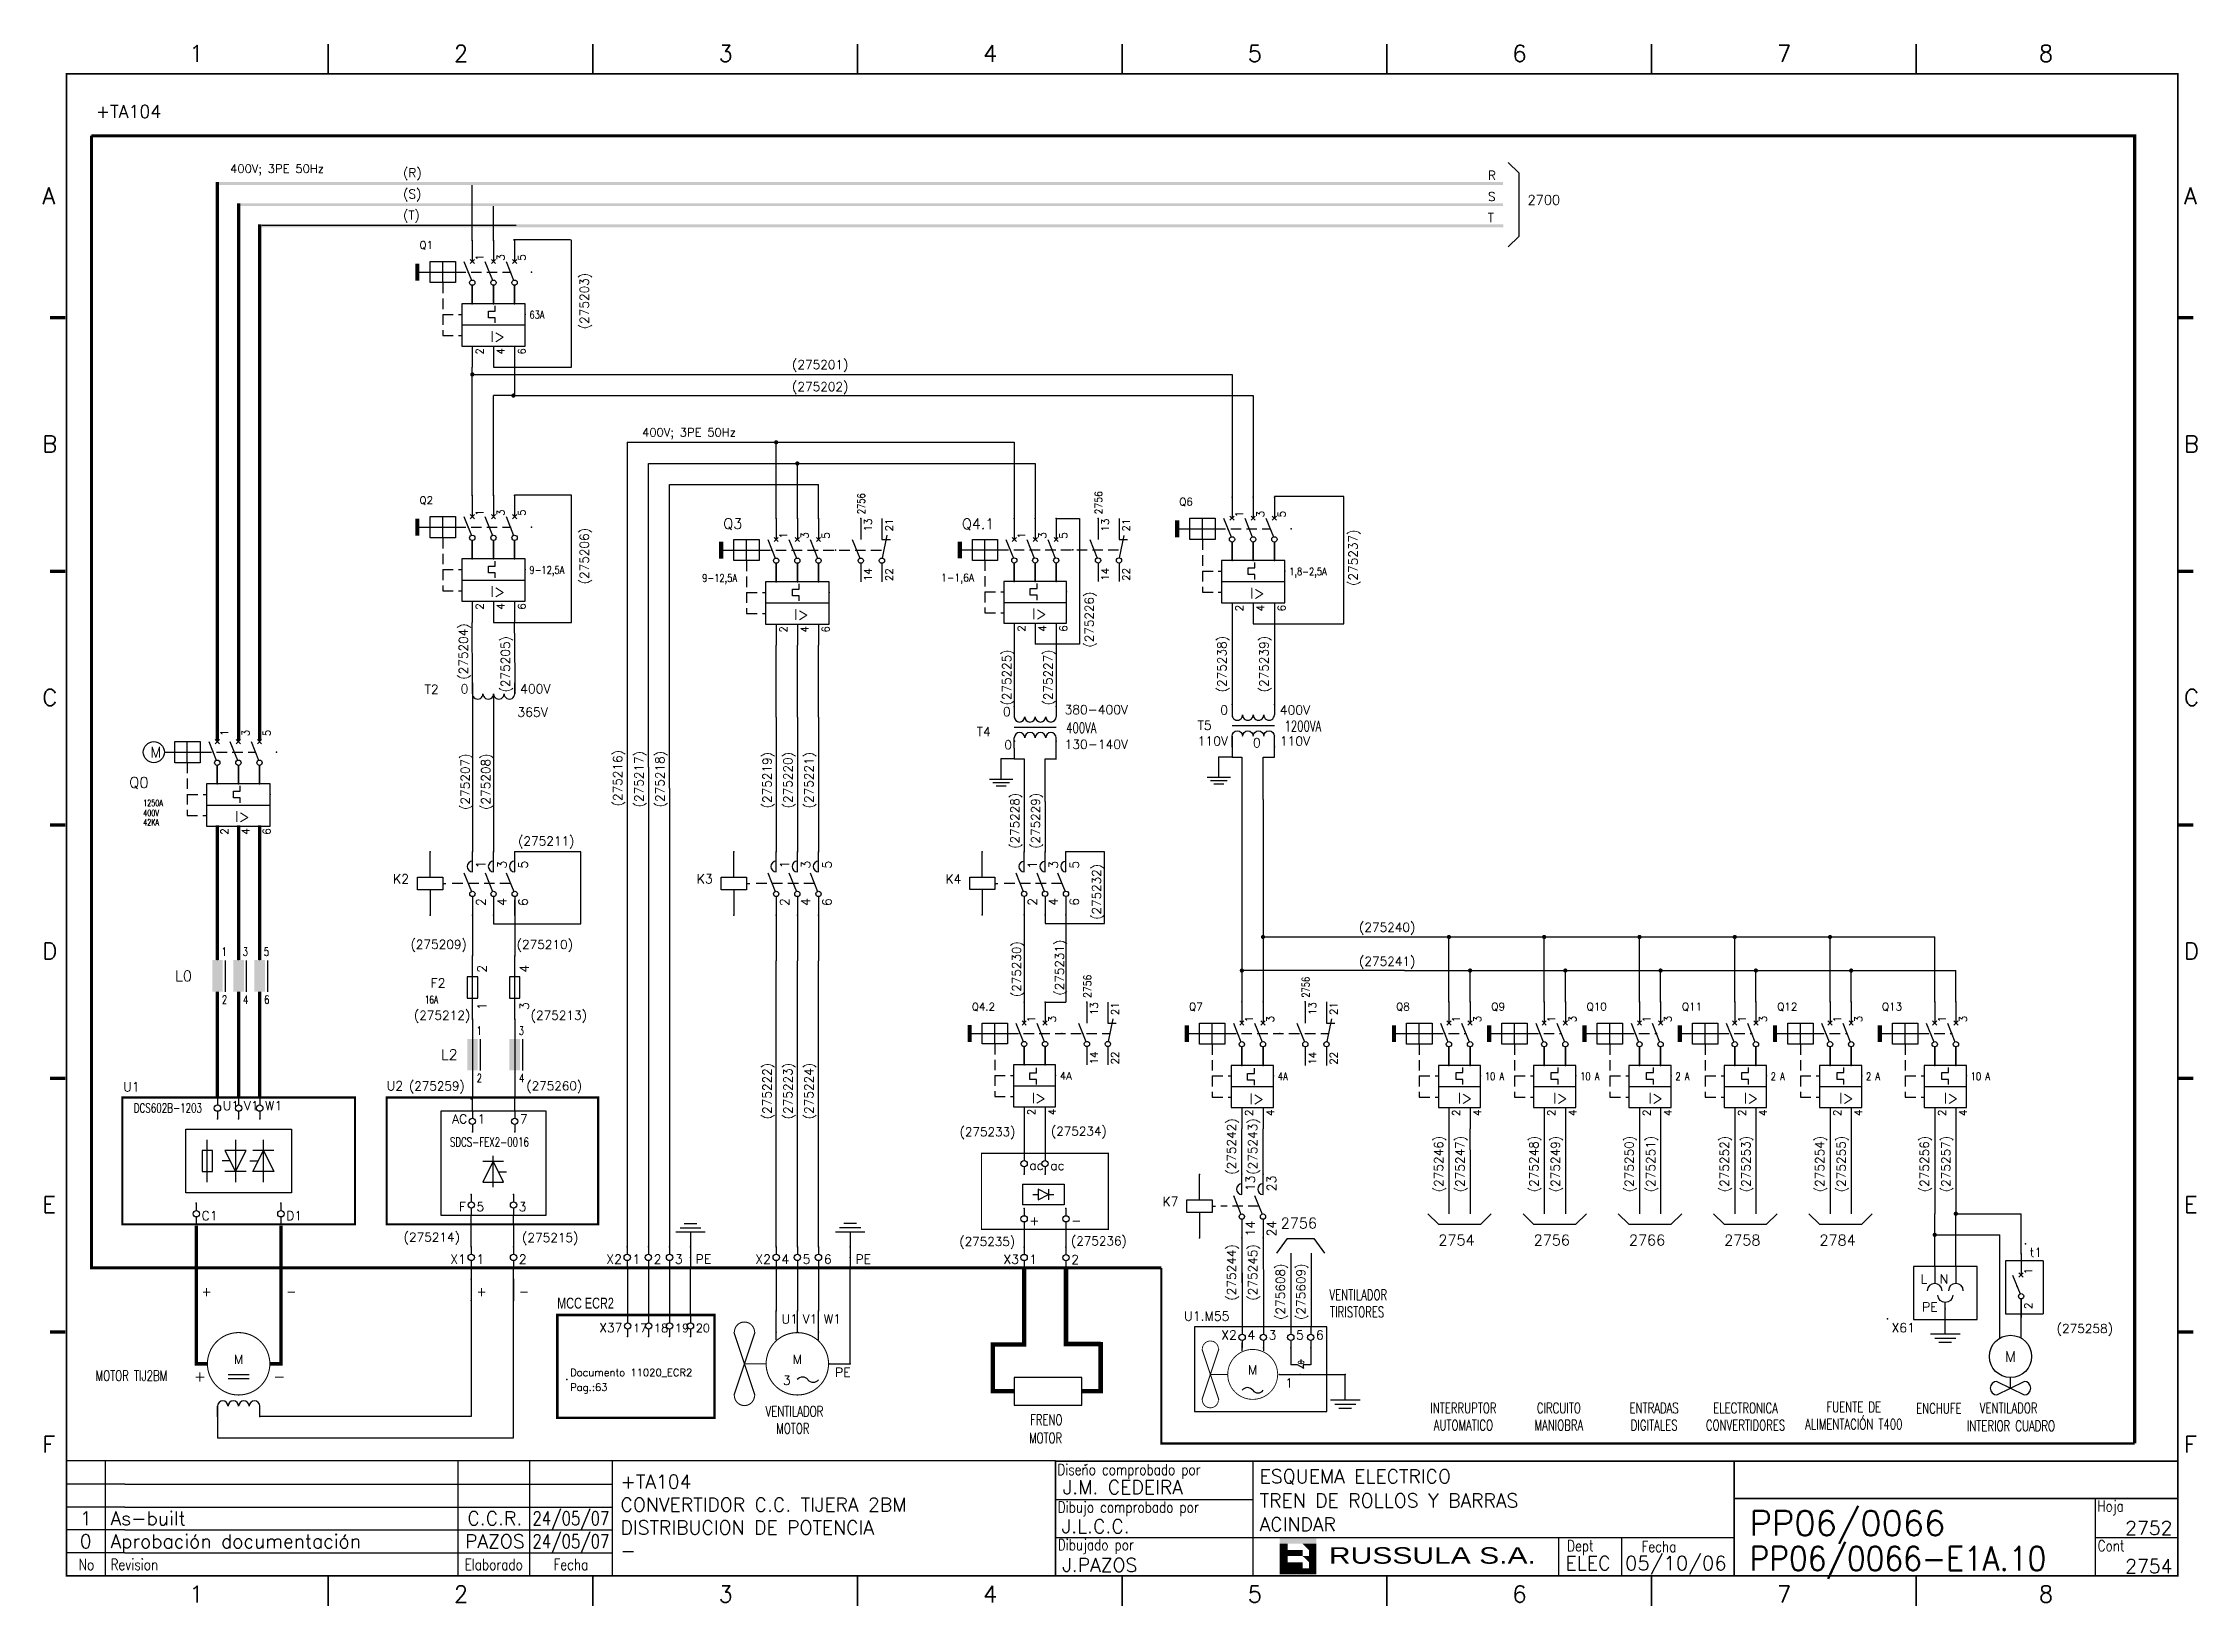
# Model space of a CAD drawing. Extents: x 12 to 526, y -7 to 367.
import ezdxf
from ezdxf.enums import TextEntityAlignment as Align

# ---------------------------------------------------------------- set-up
doc = ezdxf.new("R2010")
doc.units = 0
doc.header["$LTSCALE"] = 10
doc.header["$MEASUREMENT"] = 0
doc.linetypes.add('DASHDOT', pattern=[1, 0.5, -0.25, 0, -0.25])
doc.linetypes.add('HIDDEN', pattern=[0.375, 0.25, -0.125])
doc.layers.get('0').update_dxf_attribs({"linetype": 'CONTINUOUS'})
for name, color, linetype in [('$MKLNK', 7, 'HIDDEN'), ('1', 7, 'CONTINUOUS'), ('10', 5, 'CONTINUOUS'), ('102', 7, 'CONTINUOUS'), ('2', 7, 'CONTINUOUS'), ('25', 3, 'CONTINUOUS'), ('35', 2, 'CONTINUOUS'), ('4', 7, 'HIDDEN'), ('8', 1, 'CONTINUOUS'), ('9', 6, 'CONTINUOUS'), ('DIBUJO', 7, 'CONTINUOUS'), ('NODE', 7, 'CONTINUOUS')]:
    doc.layers.add(name, color=color, linetype=linetype)
doc.styles.add('ABBSTYLE', font='ROMANS.SHX', dxfattribs={"width": 0.8})
doc.styles.add('HELV', font='HELVBLD.SHX', dxfattribs={"width": 1.2})
doc.styles.add('HELVETICA', font='HELV.SHX')
doc.styles.add('LABEL', font='SIMPLEX', dxfattribs={"width": 0.8, "height": 4})
doc.styles.add('ROMANS', font='romans')
doc.styles.get("Standard").update_dxf_attribs({"font": 'simplex'})

msp = doc.modelspace()

# ---------------------------------------------------------------- texts
at = {"layer": '102'}
msp.add_text('I>', height=2.545, dxfattribs=at).set_placement((59.46, 180.55), align=Align.CENTER)
at = {"layer": '2', "color": 6}
for s, height, p in [('+TA104', 3.03, (24.46, 348.72)), ('(R)', 2.121, (97.82, 334.5)), ('R', 2.12, (356.85, 333.9)), ('(S)', 2.121, (97.82, 329.45)), ('S', 2.12, (356.85, 328.85)), ('2700', 2.272, (366.32, 327.96)), ('(T)', 2.121, (97.82, 324.4)), ('T', 2.12, (356.85, 323.8)), ('(275201)', 2.121, (190.7, 288.71)), ('(275202)', 2.121, (190.7, 283.45)), ('365V', 2.182, (125.1, 205.67)), ('(275211)', 2.121, (125.28, 174.92)), ('(275240)', 2.121, (326.09, 154.32)), ('(275209)', 2.121, (99.59, 150.24)), ('(275210)', 2.121, (124.94, 150.21)), ('(275241)', 2.121, (326.09, 146.2)), ('(275212)', 2.121, (100.4, 133.3)), ('(275213)', 2.121, (128.28, 133.3)), ('U1', 2.182, (30.98, 116.19)), ('U2', 2.182, (93.89, 116.42)), ('(275259)', 2.1, (99.23, 116.42)), ('(275260)', 2.1, (127.26, 116.45)), ('(275234)', 2.1, (252.52, 105.64)), ('(275233)', 2.1, (230.71, 105.49)), ('(275214)', 2.121, (97.95, 80.32)), ('(275215)', 2.121, (126.23, 80.21)), ('(275235)', 2.1, (230.65, 79.28)), ('(275236)', 2.1, (257.31, 79.42)), ('U1.M55', 2.182, (284.31, 61.43)), ('(275258)', 2.121, (492.67, 58.49))]:
    msp.add_text(s, height=height, dxfattribs=at).set_placement(p)
at = {"layer": '2', "color": 7}
for s, height, p in [('400V; 3PE 50Hz', 2.02, (56.5, 335.54)), ('400V; 3PE 50Hz', 2.02, (154.87, 272.59)), ('M', 2.57, (37.42, 195.94)), ('Q0', 2.573, (32.42, 188.68))]:
    msp.add_text(s, height=height, dxfattribs=at).set_placement(p)
at = {"layer": '2', "color": 6}
for s, height, p in [('(275203)', 2.121, (142.16, 298.22)), ('(275206)', 2.121, (142.16, 237.29)), ('(275237)', 2.121, (325.73, 236.92)), ('(275226)', 2.1, (262.71, 222.2)), ('(275204)', 2.121, (113.27, 214.52)), ('(275205)', 2.121, (123.3, 211.47)), ('(275225)', 2.1, (243, 208.39)), ('(275227)', 2.1, (252.87, 208.39)), ('(275238)', 2.121, (294.41, 211.5)), ('(275239)', 2.121, (304.45, 211.5)), ('(275207)', 2.121, (113.7, 183.42)), ('(275208)', 2.121, (118.61, 183.42)), ('(275216)', 2.121, (150.12, 184.26)), ('(275217)', 2.121, (155.21, 184.03)), ('(275218)', 2.121, (160.21, 184.03)), ('(275219)', 2.121, (185.78, 183.79)), ('(275220)', 2.121, (190.78, 183.79)), ('(275221)', 2.121, (195.78, 183.79)), ('(275228)', 2.1, (244.95, 174.14)), ('(275229)', 2.1, (249.9, 174.14)), ('(275232)', 2.1, (264.44, 157.17)), ('(275230)', 2.1, (245.35, 138.72)), ('(275231)', 2.1, (255.6, 139.08)), ('(275222)', 2.121, (185.78, 109.54)), ('(275223)', 2.121, (190.78, 109.54)), ('(275224)', 2.121, (195.78, 109.54)), ('(275242)', 2.121, (296.68, 96.29)), ('(275243)', 2.121, (301.75, 96.29)), ('(275246)', 2.121, (346.15, 92.11)), ('(275247)', 2.121, (351.28, 92.11)), ('(275248)', 2.121, (368.9, 92.11)), ('(275249)', 2.121, (374.03, 92.11)), ('(275250)', 2.121, (391.65, 92.11)), ('(275251)', 2.121, (396.78, 92.11)), ('(275252)', 2.121, (414.4, 92.11)), ('(275253)', 2.121, (419.53, 92.11)), ('(275254)', 2.121, (437.15, 92.11)), ('(275255)', 2.121, (442.28, 92.11)), ('(275256)', 2.121, (462.15, 92.11)), ('(275257)', 2.121, (467.28, 92.11)), ('(275244)', 2.121, (296.68, 66.23)), ('(275245)', 2.121, (301.75, 66.23)), ('(275608)', 2.121, (308.36, 61.62)), ('(275609)', 2.121, (313.25, 61.62))]:
    msp.add_text(s, height=height, rotation=90, dxfattribs=at).set_placement(p)
at = {"layer": '2', "color": 7, "style": 'ROMANS', "width": 0.7}
for s, height, p in [('400VA', 2.5, (256.17, 201.78)), ('1200VA', 2.525, (308.29, 202.17)), ('1250A', 1.515, (35.76, 184.31)), ('400V', 1.515, (35.76, 181.93)), ('42KA', 1.515, (35.76, 179.68)), ('1', 2.02, (54.5, 148.55)), ('3', 2.02, (59.55, 148.55)), ('5', 2.02, (64.6, 148.55)), ('2', 2.02, (54.57, 137.1)), ('4', 2.02, (59.62, 137.1)), ('6', 2.02, (64.67, 137.1)), ('16A', 1.818, (103.01, 137.21)), ('1', 2, (115.38, 129.69)), ('3', 2, (125.48, 129.69)), ('2', 2, (115.44, 118.36)), ('4', 2, (125.54, 118.36)), ('VENTILADOR', 2.525, (319.02, 66.35)), ('TIRISTORES', 2.525, (319.15, 62.26)), ('VENTILADOR', 2.525, (184.38, 38.51)), ('MOTOR', 2.525, (186.91, 34.42)), ('FRENO', 2.5, (247.59, 36.49)), ('MOTOR', 2.5, (247.31, 32.16))]:
    msp.add_text(s, height=height, dxfattribs=at).set_placement(p)
at = {"layer": '2', "color": 7, "style": 'ROMANS'}
for s, height, p in [('L0', 2.525, (43.39, 142.5)), ('L2', 2.5, (106.87, 123.71)), ('2756', 2.525, (307.39, 83.47)), ('2754', 2.525, (345.03, 79.41)), ('2756', 2.525, (367.78, 79.41)), ('2766', 2.525, (390.53, 79.41)), ('2758', 2.525, (413.28, 79.41)), ('2784', 2.525, (436.03, 79.41)), ('+', 2.52, (47.91, 46.89)), ('-', 2.52, (66.86, 46.89))]:
    msp.add_text(s, height=height, dxfattribs=at).set_placement(p)
at = {"layer": '2', "color": 6, "style": 'ROMANS', "width": 0.7}
for s, height, p in [('DCS602B-1203', 2.1816, (33.51, 111.14)), ('SDCS-FEX2-0016', 2.16, (109.01, 103.01))]:
    msp.add_text(s, height=height, dxfattribs=at).set_placement(p)
at = {"layer": '2', "style": 'HELV', "width": 0.68022}
msp.add_text('MCC ECR2', height=2.613, dxfattribs=at).set_placement((134.61, 64.31), (148.15, 64.31), align=Align.FIT)
at = {"layer": '2'}
for s, p in [('M', (191.96, 51.13)), ('3', (189.43, 46.08)), ('M', (300.69, 48.6))]:
    msp.add_text(s, height=2.17, dxfattribs=at).set_placement(p, align=Align.CENTER)
at = {"layer": '2', "color": 7, "style": 'ROMANS'}
msp.add_text('M', height=2.52, dxfattribs=at).set_placement((481.65, 52.89), align=Align.MIDDLE)
at = {"layer": '2', "color": 7, "style": 'ROMANS', "width": 0.7}
for s, p in [('MOTOR TIJ2BM', (32.95, 47.04)), ('INTERRUPTOR', (351, 39.31)), ('CIRCUITO', (373.8, 39.31)), ('ENTRADAS', (396.55, 39.31)), ('ELECTRONICA', (418.39, 39.31)), ('FUENTE DE', (444.23, 39.55)), ('ENCHUFE', (464.55, 39.23)), ('VENTILADOR', (481.21, 39.31)), ('AUTOMATICO', (351, 35.22)), ('MANIOBRA', (373.8, 35.22)), ('DIGITALES', (396.55, 35.22)), ('CONVERTIDORES', (418.39, 35.22)), ('ALIMENTACIÓN T400', (444.23, 35.46)), ('INTERIOR CUADRO', (481.74, 35.06))]:
    msp.add_text(s, height=2.525, dxfattribs=at).set_placement(p, align=Align.CENTER)
at = {"layer": '25', "style": 'ABBSTYLE', "width": 0.8}
msp.add_text('0', height=1.36, rotation=270, dxfattribs=at).set_placement((311.58, 51.99))
at = {"layer": '8', "text_generation_flag": 4}
msp.add_attdef('0', text='a', height=2.17, dxfattribs=at).set_placement((302.6, 200.53), align=Align.RIGHT)
at = {"layer": 'DIBUJO', "color": 1, "style": 'ROMANS'}
for s, p in [('1', (56.07, 201.01)), ('3', (61.12, 201.01)), ('5', (66.17, 201.01)), ('2', (56.07, 177.5)), ('4', (61.12, 177.5)), ('6', (66.17, 177.5)), ('1', (486.81, 72.49)), ('2', (486.81, 64.18))]:
    msp.add_text(s, height=1.82, rotation=90, dxfattribs=at).set_placement(p)

# ---------------------------------------------------------------- blocks, each defined once
blk = doc.blocks.new('NOD', base_point=(237.5, 170))
at = {"layer": 'NODE'}
blk.add_point((237.5, 170), dxfattribs=at)
blk = doc.blocks.new('$071501S')
at = {"layer": '2'}
for p, q in [((0, -6), (0, 0)), ((-3, -6), (3, -6)), ((-3, -9), (-3, -6)), ((3, -9), (-3, -9)), ((0, -9), (0, -15)), ((3, -6), (3, -9))]:
    blk.add_line(p, q, dxfattribs=at)
at = {"layer": '2', "rotation": 90}
for p in [(0, 0), (0, -15)]:
    blk.add_blockref('NOD', p, dxfattribs=at)
at = {"layer": '8'}
for tag, p in [('1A', (1, -3.325)), ('2A', (1, -13.325))]:
    blk.add_attdef(tag, p, '', height=2.15, dxfattribs=at)
at = {"layer": '9'}
blk.add_attdef('ID', text='', height=2.15, dxfattribs=at).set_placement((-5, -7.5), align=Align.RIGHT)
blk = doc.blocks.new('ACAD1F02')
at = {"layer": '2'}
for p, q in [((360, 150), (365, 150)), ((360, 149.03), (365, 149.03))]:
    blk.add_line(p, q, dxfattribs=at)
blk.add_lwpolyline([(355.12, 152.5, 0.25, 0.25, 1), (369.88, 152.5, 0.25, 0.25, 1)], format="xyseb", close=True, dxfattribs=at)
blk.add_text('M', height=2.15, dxfattribs=at).set_placement((362.5, 152.5), align=Align.CENTER)
blk = doc.blocks.new('$060303')
at = {"layer": '2'}
for p, q in [((0, 0), (2.5, 0)), ((0, -10), (2.5, -10))]:
    blk.add_line(p, q, dxfattribs=at)
for centre in [(2.5, -1.25), (2.5, -3.75), (2.5, -6.25), (2.5, -8.75)]:
    blk.add_arc(centre, 1.25, 270, 90, dxfattribs=at)
for p in [(0, 0), (0, -10)]:
    blk.add_blockref('NOD', p, dxfattribs=at)
at = {"layer": '8'}
for tag, p in [('1A', (1.5, -3.325)), ('2A', (1.5, -13.325))]:
    blk.add_attdef(tag, text='', height=2.15, dxfattribs=at).set_placement(p, align=Align.RIGHT)
at = {"layer": '9'}
blk.add_attdef('ID', text='', height=2.15, dxfattribs=at).set_placement((0, 1.175), align=Align.CENTER)
blk = doc.blocks.new('$$PLD12C')
for p, q in [((0, 2.5), (0, 0.75)), ((0, -0.75), (0, -2.5))]:
    blk.add_line(p, q)
at = {"layer": '2'}
blk.add_circle((0, 0), 0.75, dxfattribs=at)
for p in [(0, 2.5), (0, -2.5)]:
    blk.add_blockref('NOD', p, dxfattribs=at)
at = {"layer": '8'}
blk.add_attdef('*A', (1.25, -1.5), '', height=2.15, dxfattribs=at)
at = {"layer": '9'}
blk.add_attdef('ID', text='', height=2.15, dxfattribs=at).set_placement((-1.25, -1.5), align=Align.RIGHT)
blk = doc.blocks.new('$$PLD12')
blk.add_line((0, 2.5), (0, -2.5))
at = {"layer": '2'}
for p in [(0, 2.5), (0, -2.5)]:
    blk.add_blockref('NOD', p, dxfattribs=at)
at = {"layer": '8'}
blk.add_attdef('*A', (1.25, -1.5), '', height=2.15, dxfattribs=at)
at = {"layer": '9'}
blk.add_attdef('ID', text='', height=2.15, dxfattribs=at).set_placement((-1.25, -1.5), align=Align.RIGHT)
blk = doc.blocks.new('$$PLU21C')
for p, q in [((0, 2.5), (0, 0.75)), ((0, -0.75), (0, -2.5))]:
    blk.add_line(p, q)
at = {"layer": '2'}
blk.add_circle((0, 0), 0.75, dxfattribs=at)
for p in [(0, 2.5), (0, -2.5)]:
    blk.add_blockref('NOD', p, dxfattribs=at)
at = {"layer": '8'}
blk.add_attdef('*A', (1.25, -0.5), '', height=2.15, dxfattribs=at)
at = {"layer": '9'}
blk.add_attdef('ID', text='', height=2.15, dxfattribs=at).set_placement((-1.25, -0.5), align=Align.RIGHT)
blk = doc.blocks.new('$$PLU21')
blk.add_line((0, -2.5), (0, 2.5))
at = {"layer": '2'}
for p in [(0, 2.5), (0, -2.5)]:
    blk.add_blockref('NOD', p, dxfattribs=at)
at = {"layer": '8'}
blk.add_attdef('*A', (1.25, -0.5), '', height=2.15, dxfattribs=at)
at = {"layer": '9'}
blk.add_attdef('ID', text='', height=2.15, dxfattribs=at).set_placement((-1.25, -0.5), align=Align.RIGHT)
blk = doc.blocks.new('$71302MS')
at = {"layer": '$MKLNK'}
blk.add_line((9, -7.5), (-5, -7.5), dxfattribs=at)
for p, q in [((0, -4.75), (0, 0)), ((5, -4.75), (5, 0)), ((10, -4.75), (10, 0)), ((0, -10.62), (0, -15)), ((5, -10.62), (5, -15)), ((10, -10.62), (10, -15))]:
    blk.add_line(p, q)
at = {"layer": '102'}
for p, q in [((-2, -5), (-0.23, -9.42)), ((3, -5), (4.77, -9.42)), ((8, -5), (9.77, -9.42))]:
    blk.add_line(p, q, dxfattribs=at)
for centre in [(0, -10), (5, -10), (10, -10)]:
    blk.add_circle(centre, 0.625, dxfattribs=at)
for centre in [(0, -3.5), (5, -3.5), (10, -3.5)]:
    blk.add_arc(centre, 1.25, 90, 270, dxfattribs=at)
at = {"layer": '2'}
for p in [(0, 0), (5, 0), (10, 0), (0, -15), (5, -15), (10, -15)]:
    blk.add_blockref('NOD', p, dxfattribs=at)
at = {"layer": '8', "flags": 8}
for tag, p in [('1A', (3.07, -4)), ('3A', (8.07, -4)), ('5A', (13.07, -4))]:
    blk.add_attdef(tag, p, '', height=2.15, rotation=90, dxfattribs=at)
for tag, p in [('2A', (3.07, -11)), ('4A', (8.07, -11)), ('6A', (13.07, -11))]:
    blk.add_attdef(tag, text='', height=2.15, rotation=90, dxfattribs=at).set_placement(p, align=Align.RIGHT)
at = {"layer": '9'}
blk.add_attdef('ID', text='', height=2.15, rotation=90, dxfattribs=at).set_placement((-7.25, -7.5), align=Align.CENTER)
blk = doc.blocks.new('$072101S')
at = {"layer": '2'}
for p, q in [((0, 0), (0, 15)), ((1.25, 10), (-1.25, 10)), ((-1.25, 10), (-1.25, 5)), ((1.25, 5), (1.25, 10)), ((-1.25, 5), (1.25, 5))]:
    blk.add_line(p, q, dxfattribs=at)
for p in [(0, 15), (0, 0)]:
    blk.add_blockref('NOD', p, dxfattribs=at)
at = {"layer": '8'}
blk.add_attdef('2A', (3.325, 11), '', height=2.15, rotation=90, dxfattribs=at)
blk.add_attdef('ID', text='', height=2.15, rotation=90, dxfattribs=at).set_placement((-2.25, 7.5), align=Align.CENTER)
blk.add_attdef('1A', text='', height=2.15, rotation=90, dxfattribs=at).set_placement((3.325, 4), align=Align.RIGHT)
blk = doc.blocks.new('$021501')
at = {"layer": '2'}
for p, q in [((0, -6), (0, 0)), ((-3.5, -6), (3.5, -6)), ((-2.5, -7), (2.5, -7)), ((-1.5, -8), (1.5, -8))]:
    blk.add_line(p, q, dxfattribs=at)
blk.add_blockref('NOD', (0, 0), dxfattribs=at)
blk = doc.blocks.new('KK')
for p, q in [((170.54, 197.03), (170.54, 201.39)), ((175.54, 197.03), (175.54, 201.39)), ((180.54, 197.03), (180.54, 201.41)), ((170.54, 187.03), (170.54, 182.03)), ((175.54, 187.03), (175.54, 182.03)), ((180.54, 187.03), (180.54, 182.03))]:
    blk.add_line(p, q)
for p in [(168.04, 194.53), (183.04, 194.53)]:
    blk.add_point(p)
at = {"layer": '102'}
for p, q in [((170.54, 212.03), (170.54, 207.03)), ((175.54, 212.03), (175.54, 207.03)), ((180.54, 212.03), (180.54, 207.03)), ((168.54, 207.03), (170.31, 202.61)), ((173.54, 207.03), (175.31, 202.61)), ((178.54, 207.03), (180.31, 202.61)), ((170.54, 201.4), (170.54, 197.03)), ((175.54, 201.4), (175.54, 197.03)), ((180.54, 201.4), (180.54, 197.03)), ((183.04, 197.03), (168.04, 197.03)), ((168.04, 197.03), (168.04, 192.03)), ((174.36, 195.31), (175.96, 195.31)), ((174.36, 193.71), (174.36, 195.31)), ((175.96, 193.71), (174.36, 193.71)), ((175.96, 195.31), (175.96, 196.53)), ((175.96, 192.53), (175.96, 193.71)), ((183.04, 192.03), (183.04, 197.03)), ((168.04, 192.03), (183.04, 192.03)), ((168.04, 192.03), (168.04, 187.03)), ((183.04, 187.03), (183.04, 192.03)), ((168.04, 187.03), (183.04, 187.03))]:
    blk.add_line(p, q, dxfattribs=at)
for centre in [(170.54, 202.03), (175.54, 202.03), (180.54, 202.03)]:
    blk.add_circle(centre, 0.625, dxfattribs=at)
for p in [(169.54, 204.53), (174.54, 204.53), (179.54, 204.53), (184.54, 204.53)]:
    blk.add_point(p, dxfattribs=at)
at = {"layer": '2', "linetype": 'HIDDEN'}
for p, q in [((163.54, 202.03), (163.54, 189.53)), ((163.54, 194.53), (168.04, 194.53)), ((163.54, 189.53), (168.04, 189.53))]:
    blk.add_line(p, q, dxfattribs=at)
at = {"layer": '2'}
blk.add_trace([(158.04, 206.53), (157.04, 206.53), (158.04, 202.53), (157.04, 202.53)], dxfattribs=at)
at = {"layer": 'DIBUJO'}
for p, q in [((158.04, 204.53), (166.54, 204.53)), ((160.54, 202.03), (160.54, 207.03)), ((160.54, 207.03), (166.54, 207.03)), ((163.54, 202.03), (163.54, 207.03)), ((166.54, 207.03), (166.54, 202.03)), ((171.04, 207.53), (170.04, 206.53)), ((170.04, 207.53), (171.04, 206.53)), ((175.04, 207.53), (176.04, 206.53)), ((176.04, 207.53), (175.04, 206.53)), ((180.04, 207.53), (181.04, 206.53)), ((181.04, 207.53), (180.04, 206.53)), ((166.54, 202.03), (160.54, 202.03))]:
    blk.add_line(p, q, dxfattribs=at)
at = {"layer": '2'}
for p in [(170.54, 212.03), (175.54, 212.03), (180.54, 212.03), (170.54, 197.03), (175.54, 197.03), (180.54, 197.03)]:
    blk.add_blockref('NOD', p, dxfattribs=at)
at = {"layer": '102'}
blk.add_text('I>', height=2.52, dxfattribs=at).set_placement((176.51, 188.04), align=Align.CENTER)
at = {"layer": 'DIBUJO', "color": 1, "style": 'ROMANS'}
for s, p in [('1', (173.15, 207.2)), ('3', (178.15, 207.2)), ('5', (183.15, 207.2)), ('2', (173.15, 185.01)), ('4', (178.15, 185.01)), ('6', (183.15, 185.01))]:
    blk.add_text(s, height=1.8, rotation=90, dxfattribs=at).set_placement(p)
at = {"layer": 'DIBUJO', "color": 6, "style": 'ROMANS'}
blk.add_attdef('REFERENCIA', (158.04, 210.03), '', height=1.8, dxfattribs=at)
at = {"layer": 'DIBUJO', "color": 6, "style": 'ROMANS', "width": 0.8}
blk.add_attdef('REGULACION', (184.04, 193.53), '', height=1.8, dxfattribs=at)
blk = doc.blocks.new('T2')
for p, q in [((152.83, 172.88), (152.83, 177.24)), ((157.83, 172.88), (157.83, 177.24)), ((152.83, 162.88), (152.83, 157.88)), ((157.83, 162.88), (157.83, 157.88))]:
    blk.add_line(p, q)
for p in [(150.33, 170.38), (160.33, 170.38)]:
    blk.add_point(p)
at = {"layer": '102'}
for p, q in [((152.83, 187.88), (152.83, 182.88)), ((157.83, 187.88), (157.83, 182.88)), ((167.83, 187.88), (167.83, 182.88)), ((172.83, 187.88), (172.83, 182.88)), ((172.96, 178.49), (174.08, 183.88)), ((150.83, 182.88), (152.6, 178.46)), ((155.83, 182.88), (157.6, 178.46)), ((165.83, 182.88), (167.6, 178.46)), ((172.83, 182.88), (174.83, 182.88)), ((152.83, 177.25), (152.83, 172.88)), ((157.83, 177.25), (157.83, 172.88)), ((167.83, 177.25), (167.83, 172.88)), ((172.83, 177.25), (172.83, 172.88)), ((160.33, 172.88), (150.33, 172.88)), ((150.33, 172.88), (150.33, 167.88)), ((154.18, 170.99), (155.78, 170.99)), ((154.18, 169.39), (154.18, 170.99)), ((155.78, 169.39), (154.18, 169.39)), ((155.78, 170.99), (155.78, 172.21)), ((155.78, 168.21), (155.78, 169.39)), ((160.33, 167.88), (160.33, 172.88)), ((150.33, 167.88), (160.33, 167.88)), ((150.33, 167.88), (150.33, 162.88)), ((160.33, 162.88), (160.33, 167.88)), ((150.33, 162.88), (160.33, 162.88))]:
    blk.add_line(p, q, dxfattribs=at)
for centre in [(152.83, 177.88), (157.83, 177.88), (167.83, 177.88), (172.83, 177.88)]:
    blk.add_circle(centre, 0.625, dxfattribs=at)
for p in [(151.83, 180.38), (156.83, 180.38), (161.83, 180.38), (161.83, 180.38), (166.83, 180.38)]:
    blk.add_point(p, dxfattribs=at)
at = {"layer": '2', "linetype": 'HIDDEN'}
for p, q in [((148.96, 180.38), (173.29, 180.38)), ((145.83, 177.88), (145.83, 165.38)), ((145.83, 170.38), (150.33, 170.38)), ((145.83, 165.38), (150.33, 165.38))]:
    blk.add_line(p, q, dxfattribs=at)
at = {"layer": '2'}
blk.add_trace([(140.33, 182.38), (139.33, 182.38), (140.33, 178.38), (139.33, 178.38)], dxfattribs=at)
at = {"layer": 'DIBUJO'}
for p, q in [((153.33, 183.38), (152.33, 182.38)), ((152.33, 183.38), (153.33, 182.38)), ((157.33, 183.38), (158.33, 182.38)), ((158.33, 183.38), (157.33, 182.38)), ((140.33, 180.38), (148.83, 180.38)), ((142.83, 177.88), (142.83, 182.88)), ((142.83, 182.88), (148.83, 182.88)), ((145.83, 177.88), (145.83, 182.88)), ((148.83, 182.88), (148.83, 177.88)), ((148.83, 177.88), (142.83, 177.88))]:
    blk.add_line(p, q, dxfattribs=at)
at = {"layer": '2'}
for p in [(152.83, 187.88), (157.83, 187.88), (167.83, 187.88), (152.83, 172.88), (157.83, 172.88)]:
    blk.add_blockref('NOD', p, dxfattribs=at)
at = {"layer": '102'}
blk.add_text('I>', height=2.52, dxfattribs=at).set_placement((156.33, 163.72), align=Align.CENTER)
at = {"layer": 'DIBUJO', "color": 1, "style": 'ROMANS'}
for s, p in [('1', (155.43, 183.05)), ('3', (160.43, 183.05)), ('13', (170.43, 184.76)), ('21', (175.43, 184.76)), ('14', (170.43, 173)), ('22', (175.43, 173)), ('2', (155.43, 160.86)), ('4', (160.43, 160.86))]:
    blk.add_text(s, height=1.8, rotation=90, dxfattribs=at).set_placement(p)
at = {"layer": 'DIBUJO', "color": 6, "style": 'ROMANS', "width": 0.8}
for p in [(168.83, 188.88), (173.83, 188.88)]:
    blk.add_attdef('PAGCAUXABIERTO1', p, '', height=1.8, rotation=90, dxfattribs=at)
at = {"layer": 'DIBUJO', "color": 6, "style": 'ROMANS'}
blk.add_attdef('REFERENCIA', (140.33, 185.88), '', height=1.8, dxfattribs=at)
at = {"layer": 'DIBUJO', "color": 6, "style": 'ROMANS', "width": 0.8}
blk.add_attdef('REGULACION', (161.33, 169.38), '', height=1.8, dxfattribs=at)
blk = doc.blocks.new('CC')
at = {"layer": '$MKLNK'}
blk.add_line((142.44, 173.8), (133.44, 173.8), dxfattribs=at)
for p, q in [((138.44, 176.55), (138.44, 181.3)), ((143.44, 176.55), (143.44, 181.3)), ((138.44, 170.67), (138.44, 166.3)), ((143.44, 170.67), (143.44, 166.3))]:
    blk.add_line(p, q)
at = {"layer": '102'}
for p, q in [((136.44, 176.3), (138.21, 171.88)), ((141.44, 176.3), (143.21, 171.88))]:
    blk.add_line(p, q, dxfattribs=at)
for centre in [(138.44, 171.3), (143.44, 171.3)]:
    blk.add_circle(centre, 0.625, dxfattribs=at)
for centre in [(138.44, 177.8), (143.44, 177.8)]:
    blk.add_arc(centre, 1.25, 90, 270, dxfattribs=at)
at = {"layer": '2'}
for p in [(138.44, 181.3), (143.44, 181.3), (138.44, 166.3), (143.44, 166.3)]:
    blk.add_blockref('NOD', p, dxfattribs=at)
at = {"layer": '8', "flags": 8}
for tag, p in [('1A', (141.52, 177.3)), ('3A', (146.52, 177.3))]:
    blk.add_attdef(tag, p, '', height=2.15, rotation=90, dxfattribs=at)
for tag, p in [('2A', (141.52, 170.3)), ('4A', (146.52, 170.3))]:
    blk.add_attdef(tag, text='', height=2.15, rotation=90, dxfattribs=at).set_placement(p, align=Align.RIGHT)
at = {"layer": '9'}
blk.add_attdef('ID', text='', height=2.15, rotation=90, dxfattribs=at).set_placement((131.19, 173.8), align=Align.CENTER)
blk = doc.blocks.new('T1')
for p, q in [((156.28, 167.9), (156.28, 172.26)), ((161.28, 167.9), (161.28, 172.26)), ((156.28, 157.9), (156.28, 152.9)), ((161.28, 157.9), (161.28, 152.9))]:
    blk.add_line(p, q)
for p in [(153.78, 165.4), (163.78, 165.4)]:
    blk.add_point(p)
at = {"layer": '102'}
for p, q in [((156.28, 182.9), (156.28, 177.9)), ((161.28, 182.9), (161.28, 177.9)), ((154.28, 177.9), (156.04, 173.48)), ((159.28, 177.9), (161.04, 173.48)), ((156.28, 172.28), (156.28, 167.9)), ((161.28, 172.28), (161.28, 167.9)), ((163.78, 167.9), (153.78, 167.9)), ((153.78, 167.9), (153.78, 162.9)), ((157.96, 166.18), (159.56, 166.18)), ((157.96, 164.58), (157.96, 166.18)), ((159.56, 164.58), (157.96, 164.58)), ((159.56, 166.18), (159.56, 167.4)), ((159.56, 163.4), (159.56, 164.58)), ((163.78, 162.9), (163.78, 167.9)), ((153.78, 162.9), (163.78, 162.9)), ((153.78, 162.9), (153.78, 157.9)), ((153.78, 157.9), (163.78, 157.9)), ((163.78, 157.9), (163.78, 162.9))]:
    blk.add_line(p, q, dxfattribs=at)
for centre in [(156.28, 172.9), (161.28, 172.9)]:
    blk.add_circle(centre, 0.625, dxfattribs=at)
for p in [(155.28, 175.4), (160.28, 175.4)]:
    blk.add_point(p, dxfattribs=at)
at = {"layer": '2', "linetype": 'HIDDEN'}
for p, q in [((152.41, 175.4), (160.28, 175.4)), ((149.28, 172.9), (149.28, 160.4)), ((149.28, 165.4), (153.78, 165.4)), ((149.28, 160.4), (153.78, 160.4))]:
    blk.add_line(p, q, dxfattribs=at)
at = {"layer": '2'}
blk.add_trace([(143.78, 177.4), (142.78, 177.4), (143.78, 173.4), (142.78, 173.4)], dxfattribs=at)
at = {"layer": 'DIBUJO'}
for p, q in [((156.78, 178.4), (155.78, 177.4)), ((155.78, 178.4), (156.78, 177.4)), ((160.78, 178.4), (161.78, 177.4)), ((161.78, 178.4), (160.78, 177.4)), ((143.78, 175.4), (152.28, 175.4)), ((146.28, 172.9), (146.28, 177.9)), ((146.28, 177.9), (152.28, 177.9)), ((149.28, 172.9), (149.28, 177.9)), ((152.28, 177.9), (152.28, 172.9)), ((152.28, 172.9), (146.28, 172.9))]:
    blk.add_line(p, q, dxfattribs=at)
at = {"layer": '2'}
for p in [(156.28, 182.9), (161.28, 182.9), (156.28, 167.9), (161.28, 167.9)]:
    blk.add_blockref('NOD', p, dxfattribs=at)
at = {"layer": '102'}
blk.add_text('I>', height=2.52, dxfattribs=at).set_placement((160.11, 158.91), align=Align.CENTER)
at = {"layer": 'DIBUJO', "color": 1, "style": 'ROMANS'}
for s, p in [('1', (158.88, 178.08)), ('3', (163.88, 178.08)), ('2', (158.88, 155.89)), ('4', (163.88, 155.89))]:
    blk.add_text(s, height=1.8, rotation=90, dxfattribs=at).set_placement(p)
at = {"layer": 'DIBUJO', "color": 6, "style": 'ROMANS'}
blk.add_attdef('REFERENCIA', (143.78, 180.9), '', height=1.8, dxfattribs=at)
at = {"layer": 'DIBUJO', "color": 6, "style": 'ROMANS', "width": 0.8}
blk.add_attdef('REGULACION', (164.78, 164.4), '', height=1.8, dxfattribs=at)
blk = doc.blocks.new('$PP313')
at = {"layer": '2'}
blk.add_blockref('NOD', (0, 0), dxfattribs=at)
at = {"layer": '8'}
blk.add_attdef('1A', (1, -3.325), '', height=2.15, dxfattribs=at)
at = {"layer": '9'}
blk.add_attdef('ID', (1, 1), '', height=2.15, dxfattribs=at)
blk = doc.blocks.new('$030301')
at = {"layer": '2'}
blk.add_line((0, 0), (4, 0), dxfattribs=at)
blk.add_arc((5.75, 0), 1.75, 90, 270, dxfattribs=at)
at = {"layer": '9'}
blk.add_blockref('NOD', (0, 0), dxfattribs=at)
at = {"layer": '8'}
blk.add_attdef('1A', text='', height=2.15, dxfattribs=at).set_placement((3, -3.325), align=Align.RIGHT)
at = {"layer": '9'}
blk.add_attdef('ID', text='', height=2.15, dxfattribs=at).set_placement((5, 2.5), align=Align.CENTER)
blk = doc.blocks.new('newcajec')
at = {"layer": '1'}
for p, q in [((179.4, 20.85), (0.13, 20.85)), ((7, 20.85), (7, 0)), ((71, 20.85), (71, 0)), ((84, 20.85), (84, 0.09)), ((99, 20.85), (99, 0)), ((184.64, 20.18), (184.81, 20.01)), ((184.81, 20.01), (185.18, 20.25)), ((215.2, 20.8), (215.2, 0)), ((10.6, 16.64), (0, 16.64)), ((10.6, 16.64), (99, 16.64)), ((10.6, 12.48), (0, 12.48)), ((10.6, 12.48), (99, 12.48)), ((179.4, 13.87), (215.2, 13.87)), ((368, 14.06), (368, 0)), ((10.6, 8.32), (0, 8.32)), ((10.6, 8.32), (99, 8.32)), ((10.6, 4.16), (0, 4.16)), ((10.6, 4.16), (99, 4.16)), ((179.4, 6.93), (267.63, 6.93)), ((267.63, 6.93), (302.5, 6.93)), ((270.63, 6.91), (270.63, 0)), ((282.07, 6.93), (282.07, 0)), ((368, 6.93), (383, 6.93))]:
    blk.add_line(p, q, dxfattribs=at)
for points in [[(47.5, 272.5, 0.3, 0.3, 0), (47.5, 277.91, 0.3, 0.3, 0)], [(95.5, 272.5, 0.3, 0.3, 0), (95.5, 277.91, 0.3, 0.3, 0)], [(143.5, 272.5, 0.3, 0.3, 0), (143.5, 277.91, 0.3, 0.3, 0)], [(191.5, 272.5, 0.3, 0.3, 0), (191.5, 277.91, 0.3, 0.3, 0)], [(239.5, 272.5, 0.3, 0.3, 0), (239.5, 277.91, 0.3, 0.3, 0)], [(287.5, 272.5, 0.3, 0.3, 0), (287.5, 277.91, 0.3, 0.3, 0)], [(335.5, 272.5, 0.3, 0.3, 0), (335.5, 277.91, 0.3, 0.3, 0)], [(-2.99, 228.23, 0.6, 0.6, 0), (-0.18, 228.23, 0.6, 0.6, 0)], [(383.01, 228.23, 0.6, 0.6, 0), (385.82, 228.23, 0.6, 0.6, 0)], [(-2.99, 182.23, 0.6, 0.6, 0), (-0.18, 182.23, 0.6, 0.6, 0)], [(383.01, 182.23, 0.6, 0.6, 0), (385.82, 182.23, 0.6, 0.6, 0)], [(-2.99, 136.23, 0.6, 0.6, 0), (-0.18, 136.23, 0.6, 0.6, 0)], [(383.01, 136.23, 0.6, 0.6, 0), (385.82, 136.23, 0.6, 0.6, 0)], [(-2.99, 90.23, 0.6, 0.6, 0), (-0.18, 90.23, 0.6, 0.6, 0)], [(383.01, 90.23, 0.6, 0.6, 0), (385.82, 90.23, 0.6, 0.6, 0)], [(-2.99, 44.23, 0.6, 0.6, 0), (-0.18, 44.23, 0.6, 0.6, 0)], [(383.01, 44.23, 0.6, 0.6, 0), (385.82, 44.23, 0.6, 0.6, 0)], [(383, 20.8, 0.3, 0.3, 0), (179.4, 20.8, 0.3, 0.3, 0), (179.4, 0, 0.3, 0.3, 0)], [(302.5, 20.8, 0.3, 0.3, 0), (302.5, 0, 0.3, 0.3, 0)], [(302.5, 14, 0.3, 0.3, 0), (383, 14, 0.3, 0.3, 0)], [(47.5, -5.5, 0.3, 0.3, 0), (47.5, -0.09, 0.3, 0.3, 0)], [(95.5, -5.5, 0.3, 0.3, 0), (95.5, -0.09, 0.3, 0.3, 0)], [(143.5, -5.5, 0.3, 0.3, 0), (143.5, -0.09, 0.3, 0.3, 0)], [(191.5, -5.5, 0.3, 0.3, 0), (191.5, -0.09, 0.3, 0.3, 0)], [(239.5, -5.5, 0.3, 0.3, 0), (239.5, -0.09, 0.3, 0.3, 0)], [(287.5, -5.5, 0.3, 0.3, 0), (287.5, -0.09, 0.3, 0.3, 0)], [(335.5, -5.5, 0.3, 0.3, 0), (335.5, -0.09, 0.3, 0.3, 0)]]:
    blk.add_lwpolyline(points, format="xyseb", dxfattribs=at)
at = {"layer": '1', "const_width": 0.3}
blk.add_lwpolyline([(0, 0), (0, 272.5), (383, 272.5), (383, 0)], close=True, dxfattribs=at)
at = {"layer": '2', "color": 14}
for p, q in [((221.42, 4.69), (221.42, 5.81)), ((221.42, 2.47), (221.42, 3.58))]:
    blk.add_line(p, q, dxfattribs=at)
for points in [[(220.05, 5.81), (220.05, 6.92), (226.74, 5.81), (226.74, 6.92)], [(221.42, 2.47), (220.05, 2.47), (221.42, 5.81), (220.05, 5.81)], [(221.42, 4.69), (224.25, 4.69), (221.42, 3.58), (224.25, 3.58)], [(224.25, 5.81), (225.37, 5.81), (225.37, 4.69)], [(225.37, 5.81), (226.74, 5.81), (225.37, 1.35), (226.74, 1.35)], [(224.25, 0.24), (224.25, 2.47), (220.05, 0.24), (220.05, 2.47)], [(224.25, 3.58), (225.37, 3.58), (225.37, 2.47)], [(226.74, 1.35), (226.74, 0.24), (224.25, 1.35), (224.25, 0.24)]]:
    blk.add_solid(points, dxfattribs=at)
at = {"layer": '1', "style": 'ROMANS'}
for s, p in [('1', (22.29, 274.68)), ('2', (70.29, 274.68)), ('3', (118.29, 274.68)), ('4', (166.29, 274.68)), ('5', (214.29, 274.68)), ('6', (262.29, 274.68)), ('7', (310.29, 274.68)), ('8', (357.79, 274.68)), ('A', (-4.37, 248.84)), ('A', (384.13, 248.84)), ('B', (-4.37, 203.84)), ('B', (384.13, 203.84)), ('C', (-4.37, 157.84)), ('C', (384.13, 157.84)), ('D', (-4.37, 111.84)), ('D', (384.13, 111.84)), ('E', (-4.37, 65.84)), ('E', (384.13, 65.84)), ('F', (-4.37, 22.34)), ('F', (384.13, 22.34)), ('1', (22.29, -4.82)), ('2', (70.29, -4.82)), ('3', (118.29, -4.82)), ('4', (166.29, -4.82)), ('5', (214.29, -4.82)), ('6', (262.29, -4.82)), ('7', (310.29, -4.82)), ('8', (357.79, -4.82))]:
    blk.add_text(s, height=3, dxfattribs=at).set_placement(p)
at = {"layer": '1', "style": 'LABEL', "width": 0.8}
for s, p in [('Diseno comprobado por', (179.73, 18.27)), ('Dibujo comprobado por', (179.81, 11.47)), ('Hoja', (368.38, 11.66)), ('Dibujado por', (179.83, 4.64)), ('Fecha', (285.71, 4.3)), ('Cont', (368.43, 4.46)), ('No', (2.23, 1.05)), ('Revision', (8, 1.05))]:
    blk.add_text(s, height=2, dxfattribs=at).set_placement(p)
for s, p in [('Dept', (274.61, 4.44)), ('Elaborado', (77.5, 1.05)), ('Fecha', (91.5, 1.05))]:
    blk.add_text(s, height=2, dxfattribs=at).set_placement(p, align=Align.CENTER)
at = {"layer": '10', "style": 'ROMANS'}
for tag, p in [('REV41', (3.5, 18.74)), ('REV43', (77.7, 18.74)), ('REV31', (3.5, 14.58)), ('REV33', (77.7, 14.58)), ('REV21', (3.5, 10.42)), ('REV23', (77.7, 10.42)), ('REV11', (3.5, 6.27)), ('REV13', (77.7, 6.27))]:
    blk.add_attdef(tag, text='', height=2.5, dxfattribs=at).set_placement(p, align=Align.MIDDLE)
for tag, p, height in [('REV42', (8, 17.49), 2.5), ('REV32', (8, 13.33), 2.5), ('SHEETNAME1', (100.5, 15.83), 2.5), ('DESIGNCHECK', (180.74, 14.83), 2.5), ('DOCUMENTTYPE', (216.43, 16.8), 2.5), ('NOTA', (305.32, 15.8), 3), ('SHEETNAME2', (100.5, 11.67), 2.5), ('OBJECT', (216.43, 12.4), 2.5), ('ORDER', (305.32, 7.3), 4.5), ('REV22', (8, 9.17), 2.5), ('SHEETNAME3', (100.5, 7.51), 2.5), ('DRAWINGCHECK', (180.53, 7.71), 2.5), ('CUSTOMER', (216.43, 8.08), 2.5), ('REV12', (8, 5.01), 2.5), ('SHEETNAME4', (100.5, 3.35), 2.5), ('DOCUMENT_ID', (305.32, 0.93), 4.4), ('USER', (180.63, 0.71), 2.5), ('DEPARTMENT', (271.93, 1.05), 2.5)]:
    blk.add_attdef(tag, p, '', height=height, dxfattribs=at)
for tag, width, p, p2 in [('REV44', 1.221199, (84.53, 17.49), (98.48, 17.49)), ('REV34', 1.221199, (84.53, 13.33), (98.48, 13.33)), ('REV24', 1.221199, (84.53, 9.17), (98.48, 9.17)), ('REV14', 1.221199, (84.53, 5.01), (98.48, 5.01)), ('CREATED2', 7.039915, (282.71, 1.05), (301.14, 1.05))]:
    blk.add_attdef(tag, text='', height=2.5, dxfattribs=dict(at, width=width)).set_placement(p, p2, align=Align.FIT)
for tag, p in [('SHEET', (382, 7.43)), ('NEXTSHEET', (382, 0.5))]:
    blk.add_attdef(tag, text='', height=2.5, dxfattribs=at).set_placement(p, align=Align.RIGHT)
at = {"layer": 'DIBUJO', "color": 14, "style": 'HELVETICA', "width": 1.3}
blk.add_text('RUSSULA S.A.', height=3, dxfattribs=at).set_placement((229, 2.19))
blk = doc.blocks.new('IATR1A1C')
for p, q in [((0, -7.5), (0, -3.14)), ((5, -7.5), (5, -3.14)), ((10, -7.5), (10, -3.12)), ((0, -17.5), (0, -22.5)), ((5, -17.5), (5, -22.5)), ((10, -17.5), (10, -22.5))]:
    blk.add_line(p, q)
for p in [(-2.5, -10), (12.5, -10)]:
    blk.add_point(p)
at = {"layer": '102'}
for p, q in [((0, 7.5), (0, 2.5)), ((5, 7.5), (5, 2.5)), ((10, 7.5), (10, 2.5)), ((20, 7.5), (20, 2.5)), ((25, 7.5), (25, 2.5)), ((-2, 2.5), (-0.23, -1.92)), ((3, 2.5), (4.77, -1.92)), ((8, 2.5), (9.77, -1.92)), ((18, 2.5), (19.77, -1.92)), ((25, 2.5), (27, 2.5)), ((25.13, -1.89), (26.25, 3.5)), ((0, -3.12), (0, -7.5)), ((5, -3.12), (5, -7.5)), ((10, -3.12), (10, -7.5)), ((20, -3.12), (20, -7.5)), ((25, -3.12), (25, -7.5)), ((12.5, -7.5), (-2.5, -7.5)), ((-2.5, -7.5), (-2.5, -12.5)), ((3.82, -9.22), (5.42, -9.22)), ((3.82, -10.82), (3.82, -9.22)), ((5.42, -9.22), (5.42, -8)), ((12.5, -12.5), (12.5, -7.5)), ((-2.5, -12.5), (12.5, -12.5)), ((-2.5, -12.5), (-2.5, -17.5)), ((5.42, -10.82), (3.82, -10.82)), ((5.42, -12), (5.42, -10.82)), ((12.5, -17.5), (12.5, -12.5)), ((-2.5, -17.5), (12.5, -17.5))]:
    blk.add_line(p, q, dxfattribs=at)
for centre in [(0, -2.5), (5, -2.5), (10, -2.5), (20, -2.5), (25, -2.5)]:
    blk.add_circle(centre, 0.625, dxfattribs=at)
for p in [(-1, 0), (4, 0), (9, 0), (14, 0), (19, 0)]:
    blk.add_point(p, dxfattribs=at)
at = {"layer": '2', "linetype": 'HIDDEN'}
for p, q in [((-3.86, 0), (25.46, 0)), ((-7, -2.5), (-7, -15)), ((-7, -10), (-2.5, -10)), ((-7, -15), (-2.5, -15))]:
    blk.add_line(p, q, dxfattribs=at)
at = {"layer": '2'}
blk.add_trace([(-12.5, 2), (-13.5, 2), (-12.5, -2), (-13.5, -2)], dxfattribs=at)
at = {"layer": 'DIBUJO'}
for p, q in [((-12.5, 0), (-4, 0)), ((-10, -2.5), (-10, 2.5)), ((-10, 2.5), (-4, 2.5)), ((-7, -2.5), (-7, 2.5)), ((-4, 2.5), (-4, -2.5)), ((0.5, 3), (-0.5, 2)), ((-0.5, 3), (0.5, 2)), ((4.5, 3), (5.5, 2)), ((5.5, 3), (4.5, 2)), ((9.5, 3), (10.5, 2)), ((10.5, 3), (9.5, 2)), ((-4, -2.5), (-10, -2.5))]:
    blk.add_line(p, q, dxfattribs=at)
at = {"layer": '2'}
for p in [(0, 7.5), (5, 7.5), (10, 7.5), (20, 7.5), (0, -7.5), (5, -7.5), (10, -7.5)]:
    blk.add_blockref('NOD', p, dxfattribs=at)
at = {"layer": '102'}
blk.add_text('I>', height=2.52, dxfattribs=at).set_placement((5.97, -16.49), align=Align.CENTER)
at = {"layer": 'DIBUJO', "color": 1, "style": 'ROMANS'}
for s, p in [('13', (22.61, 4.39)), ('21', (27.61, 4.39)), ('1', (2.61, 2.68)), ('3', (7.61, 2.68)), ('5', (12.61, 2.68)), ('14', (22.61, -7.37)), ('22', (27.61, -7.37)), ('2', (2.61, -19.52)), ('4', (7.61, -19.52)), ('6', (12.61, -19.52))]:
    blk.add_text(s, height=1.8, rotation=90, dxfattribs=at).set_placement(p)
at = {"layer": 'DIBUJO', "color": 6, "style": 'ROMANS', "width": 0.8}
for p in [(21, 8.5), (26, 8.5)]:
    blk.add_attdef('PAGCAUXABIERTO1', p, '', height=1.8, rotation=90, dxfattribs=at)
at = {"layer": 'DIBUJO', "color": 6, "style": 'ROMANS'}
blk.add_attdef('REFERENCIA', (-12.5, 5.5), '', height=1.8, dxfattribs=at)
at = {"layer": 'DIBUJO', "color": 6, "style": 'ROMANS', "width": 0.8}
blk.add_attdef('REGULACION', (13.5, -11), '', height=1.8, dxfattribs=at)
blk = doc.blocks.new('TRAFO')
at = {"layer": '2'}
for p, q in [((226.86, 189.08), (226.86, 186.58)), ((236.86, 189.08), (236.86, 186.58))]:
    blk.add_line(p, q, dxfattribs=at)
for centre in [(228.11, 186.58), (230.61, 186.58), (233.11, 186.58), (235.61, 186.58)]:
    blk.add_arc(centre, 1.25, 180, 0, dxfattribs=at)
at = {"layer": '2', "rotation": 270}
for p in [(226.86, 189.08), (236.86, 189.08)]:
    blk.add_blockref('NOD', p, dxfattribs=at)
at = {"layer": '8'}
for tag, p in [('2A', (225.98, 186.74)), ('380-400V', (253.99, 187.22))]:
    blk.add_attdef(tag, text='', height=2.15, dxfattribs=at).set_placement(p, align=Align.RIGHT)
at = {"layer": '9'}
blk.add_attdef('ID', text='', height=2.15, dxfattribs=at).set_placement((219.58, 181.92), align=Align.CENTER)
blk = doc.blocks.new('TRAFO1')
at = {"layer": '2'}
for p, q in [((0, 0), (0, 2.5)), ((10, 0), (10, 2.5))]:
    blk.add_line(p, q, dxfattribs=at)
for centre in [(1.25, 2.5), (3.75, 2.5), (6.25, 2.5), (8.75, 2.5)]:
    blk.add_arc(centre, 1.25, 0, 180, dxfattribs=at)
for p, rotation in [((0.01, 1.71), 90), ((10.01, 1.71), 270)]:
    blk.add_blockref('NOD', p, dxfattribs=dict(at, rotation=rotation))
at = {"layer": '8'}
for tag, p in [('2A', (-0.56, -0.27)), ('380-400V', (27.13, -0.16))]:
    blk.add_attdef(tag, text='', height=2.15, dxfattribs=at).set_placement(p, align=Align.RIGHT)

# ---------------------------------------------------------------- linework, layer by layer
for p, q in [((53.44, 189.63), (53.44, 194.04)), ((58.49, 189.63), (58.49, 194.04)), ((63.54, 189.63), (63.54, 194.05)), ((298.11, 96.38), (298.11, 107.26)), ((303.16, 96.38), (303.16, 107.26)), ((245.71, 94.07), (255.71, 94.07)), ((249.46, 92.82), (249.46, 90.32)), ((251.96, 91.57), (249.46, 92.82)), ((251.96, 92.82), (251.96, 90.32)), ((255.71, 89.07), (245.71, 89.07)), ((248.21, 91.57), (249.46, 91.57)), ((249.46, 90.32), (251.96, 91.57)), ((251.96, 91.57), (253.21, 91.57)), ((298.11, 84.83), (298.11, 76)), ((303.23, 84.83), (303.23, 76)), ((308.92, 81.02), (306.37, 77.59)), ((308.92, 81.02), (315.26, 81.02)), ((315.3, 81.02), (317.85, 77.59)), ((298.11, 76), (298.17, 75.85)), ((303.23, 76), (303.23, 75.85)), ((473.65, 74.36), (458.5, 74.36)), ((458.5, 74.36), (458.5, 61.73)), ((473.65, 61.73), (473.65, 74.36)), ((489.43, 75.72), (480.47, 75.72)), ((480.47, 75.72), (480.47, 63.09)), ((458.5, 61.73), (473.65, 61.73)), ((480.47, 63.09), (489.43, 63.09)), ((484.18, 62.21), (484.18, 66.62))]:
    msp.add_line(p, q)
for p in [(50.91, 187.11), (66.06, 187.11)]:
    msp.add_point(p)
at = {"layer": '102'}
for p, q in [((53.44, 204.78), (53.44, 199.73)), ((58.49, 204.78), (58.49, 199.73)), ((63.54, 204.78), (63.54, 199.73)), ((51.42, 199.73), (53.2, 195.27)), ((56.47, 199.73), (58.25, 195.27)), ((61.52, 199.73), (63.3, 195.27)), ((53.44, 194.05), (53.44, 189.63)), ((58.49, 194.05), (58.49, 189.63)), ((63.54, 194.05), (63.54, 189.63)), ((66.06, 189.63), (50.91, 189.63)), ((50.91, 189.63), (50.91, 184.58)), ((57.3, 186.28), (57.3, 187.89)), ((57.3, 187.89), (58.91, 187.89)), ((58.91, 186.28), (57.3, 186.28)), ((58.91, 187.89), (58.91, 189.13)), ((58.91, 185.09), (58.91, 186.28)), ((66.06, 184.58), (66.06, 189.63)), ((50.91, 184.58), (66.06, 184.58)), ((50.91, 184.58), (50.91, 179.53)), ((66.06, 179.53), (66.06, 184.58)), ((50.91, 179.53), (66.06, 179.53)), ((53.49, 147.55), (53.49, 152.6)), ((58.54, 147.55), (58.54, 152.6)), ((63.59, 147.55), (63.59, 152.6)), ((53.49, 139.98), (53.49, 134.93)), ((58.54, 139.98), (58.54, 134.93)), ((63.59, 139.98), (63.59, 134.93)), ((484.18, 77.36), (484.18, 72.31)), ((482.16, 72.31), (483.94, 67.85)), ((484.18, 66.63), (484.18, 62.21))]:
    msp.add_line(p, q, dxfattribs=at)
for centre in [(53.44, 194.68), (58.49, 194.68), (63.54, 194.68), (484.18, 67.26)]:
    msp.add_circle(centre, 0.631, dxfattribs=at)
for p in [(52.43, 197.21), (57.48, 197.21), (62.53, 197.21), (67.58, 197.21), (483.17, 69.79)]:
    msp.add_point(p, dxfattribs=at)
for points in [[(54.76, 147.55), (52.23, 147.55), (54.76, 139.98), (52.23, 139.98)], [(59.81, 147.55), (57.28, 147.55), (59.81, 139.98), (57.28, 139.98)], [(64.86, 147.55), (62.33, 147.55), (64.86, 139.98), (62.33, 139.98)], [(115.62, 128.71), (113.12, 128.71), (115.62, 121.21), (113.12, 121.21)], [(125.72, 128.71), (123.22, 128.71), (125.72, 121.21), (123.22, 121.21)]]:
    msp.add_solid(points, dxfattribs=at)
at = {"layer": '2', "color": 7}
for p, q in [((361.7, 338.06), (364.22, 335.54)), ((364.22, 335.54), (364.22, 320.39)), ((124.81, 322.96), (64.05, 322.96)), ((137.76, 319.55), (124.17, 319.55)), ((138.04, 289.13), (138.04, 319.55)), ((364.22, 320.39), (361.7, 317.86)), ((114.35, 287.42), (114.35, 289.13)), ((119.4, 289.13), (138.04, 289.13)), ((124.45, 289.13), (124.45, 282.37)), ((151.34, 271.21), (186.91, 271.21)), ((156.39, 266.16), (191.96, 266.16)), ((138.04, 258.62), (124.45, 258.62)), ((138.04, 228.2), (138.04, 258.62)), ((161.44, 261.11), (197.01, 261.11)), ((322.46, 258.25), (305.86, 258.25)), ((322.46, 227.83), (322.46, 258.25)), ((253.77, 252.99), (259.37, 252.99)), ((259.37, 252.99), (259.37, 222.99)), ((119.4, 228.2), (138.04, 228.2)), ((295.76, 227.83), (295.76, 216.66)), ((300.81, 227.83), (322.46, 227.83)), ((305.86, 227.83), (305.86, 216.66)), ((124.45, 225.6), (124.47, 211.52)), ((243.77, 222.99), (243.77, 208.16)), ((259.37, 222.99), (248.77, 222.99)), ((253.77, 222.99), (253.77, 208.16)), ((114.37, 211.14), (114.37, 213.66)), ((124.47, 211.14), (124.47, 213.66)), ((243.77, 203.16), (253.77, 203.16)), ((295.76, 203.56), (305.86, 203.56)), ((295.76, 201.04), (295.76, 196.04)), ((305.86, 196.04), (305.86, 201.04)), ((151.34, 198.71), (151.34, 79.07)), ((243.77, 195.58), (240.63, 195.58)), ((243.77, 198.16), (243.77, 195.58)), ((243.77, 195.58), (246.11, 195.58)), ((246.11, 195.58), (246.11, 185.59)), ((251.16, 195.58), (253.87, 195.58)), ((253.77, 195.58), (253.77, 198.16)), ((295.76, 196.04), (292.63, 196.04)), ((295.76, 196.04), (298.11, 196.04)), ((298.11, 196.04), (298.11, 186.04)), ((303.16, 196.04), (305.86, 196.04)), ((156.39, 193.66), (156.39, 79.07)), ((161.44, 188.61), (161.44, 79.07)), ((140.23, 173.44), (124.47, 173.44)), ((140.23, 156.18), (140.23, 173.44)), ((265.32, 173.37), (256.11, 173.37)), ((265.32, 156.27), (265.32, 173.37)), ((124.47, 158.29), (124.47, 161.95)), ((119.42, 158.29), (119.42, 156.18)), ((119.42, 156.18), (140.23, 156.18)), ((246.11, 158.37), (246.11, 141.42)), ((251.11, 158.37), (251.11, 156.27)), ((251.11, 156.27), (265.32, 156.27)), ((256.11, 158.37), (256.11, 137.51)), ((303.16, 153.07), (438.55, 153.07)), ((438.55, 153.07), (463.55, 153.07)), ((55.33, 147.48), (55.33, 139.98)), ((60.38, 147.48), (60.38, 139.98)), ((65.43, 147.48), (65.43, 139.98)), ((336.94, 145.05), (298.11, 145.04)), ((298.11, 145.04), (298.11, 137.56)), ((303.16, 145.04), (303.16, 137.56)), ((336.94, 145.05), (468.6, 145.05)), ((251.11, 137.51), (256.11, 137.51)), ((114.37, 132.06), (114.37, 117.7)), ((116.2, 128.64), (116.2, 121.21)), ((124.47, 132.06), (124.47, 117.81)), ((126.3, 128.64), (126.3, 121.21)), ((114.37, 111.56), (114.37, 114.73)), ((124.47, 111.56), (124.47, 114.51)), ((106.87, 111.56), (131.87, 111.56)), ((106.87, 86.56), (106.87, 111.56)), ((45.92, 92), (45.92, 107.15)), ((45.92, 107.15), (71.17, 107.15)), ((71.17, 107.15), (71.17, 92)), ((347.55, 102.21), (347.55, 86.98)), ((352.6, 102.21), (352.6, 86.98)), ((370.3, 102.21), (370.3, 86.98)), ((375.35, 102.21), (375.35, 86.98)), ((393.05, 102.21), (393.05, 86.98)), ((398.1, 102.21), (398.1, 86.98)), ((415.8, 102.21), (415.8, 86.98)), ((420.85, 102.21), (420.85, 86.98)), ((438.55, 102.21), (438.55, 86.98)), ((443.6, 102.21), (443.6, 86.98)), ((463.55, 102.21), (463.55, 86.98)), ((468.6, 102.21), (468.6, 86.98)), ((245.71, 94.07), (245.71, 89.07)), ((255.71, 94.07), (255.71, 89.07)), ((71.17, 92), (45.92, 92)), ((131.87, 86.56), (106.87, 86.56)), ((114.09, 79.07), (114.09, 84.62)), ((124.19, 84.56), (124.19, 78.86)), ((246.11, 83.26), (246.11, 79.02)), ((256.11, 83.26), (256.11, 77.21)), ((342.5, 86.98), (345.03, 84.46)), ((345.03, 84.46), (355.13, 84.46)), ((355.13, 84.46), (357.65, 86.98)), ((365.25, 86.98), (367.78, 84.46)), ((367.78, 84.46), (377.88, 84.46)), ((377.88, 84.46), (380.4, 86.98)), ((388, 86.98), (390.53, 84.46)), ((390.53, 84.46), (400.63, 84.46)), ((400.63, 84.46), (403.15, 86.98)), ((410.75, 86.98), (413.28, 84.46)), ((413.28, 84.46), (423.38, 84.46)), ((423.38, 84.46), (425.9, 86.98)), ((433.5, 86.98), (436.03, 84.46)), ((436.03, 84.46), (446.13, 84.46)), ((446.13, 84.46), (448.65, 86.98)), ((463.55, 74.36), (463.55, 86.98)), ((468.35, 86.98), (484.18, 86.98)), ((468.6, 74.36), (468.6, 86.98)), ((484.18, 77.33), (484.18, 86.98)), ((309.79, 77.59), (309.79, 59.96)), ((314.69, 77.59), (314.69, 59.96)), ((463.3, 81.93), (479.13, 81.93)), ((479.13, 57.23), (479.13, 81.93)), ((114.09, 74.02), (114.09, 38.51)), ((124.19, 33.46), (124.19, 74.02)), ((151.44, 74.05), (151.44, 62.68)), ((156.44, 74.05), (156.44, 62.68)), ((161.44, 74.05), (161.44, 62.68)), ((166.44, 62.68), (166.44, 74.05)), ((186.91, 74.02), (186.91, 63.76)), ((191.96, 74.02), (191.96, 63.76)), ((197.01, 74.02), (197.01, 63.76)), ((204.58, 51.13), (204.58, 74.02)), ((298.17, 70.47), (298.17, 75.85)), ((298.17, 72.85), (298.17, 59.96)), ((303.23, 75.85), (303.25, 71.46)), ((489.43, 75.72), (489.43, 63.09)), ((303.25, 71.46), (303.25, 59.96)), ((484.18, 57.23), (484.18, 63.43)), ((318.41, 59.96), (286.8, 59.96)), ((286.8, 59.96), (286.8, 39.76)), ((318.41, 39.76), (318.41, 59.96)), ((303.25, 54.91), (303.25, 54.25)), ((199.53, 51.13), (204.58, 51.13)), ((308.27, 48.6), (318.41, 48.6)), ((318.41, 48.6), (322.81, 48.6)), ((478.42, 46.93), (484.88, 43.7)), ((478.42, 43.7), (484.88, 46.93)), ((481.65, 45.31), (481.65, 47.84)), ((53.49, 41.03), (53.49, 33.46)), ((114.09, 38.51), (63.59, 38.51)), ((286.8, 39.76), (318.41, 39.76)), ((53.49, 33.46), (124.19, 33.46))]:
    msp.add_line(p, q, dxfattribs=at)
at = {"layer": '2'}
for p, q in [((114.35, 319.43), (114.35, 332.66)), ((119.4, 319.43), (119.4, 327.61)), ((114.07, 287.42), (295.76, 287.42)), ((114.35, 258.5), (114.35, 287.42)), ((295.76, 287.42), (295.76, 258.13)), ((119.4, 258.5), (119.4, 282.37)), ((124.42, 282.37), (119.4, 282.37)), ((124.17, 282.37), (300.81, 282.37)), ((300.81, 282.37), (300.81, 258.13)), ((151.34, 271.21), (151.34, 198.71)), ((186.91, 271.21), (243.77, 271.21)), ((186.91, 253.04), (186.91, 271.21)), ((243.77, 271.21), (243.77, 252.99)), ((156.39, 193.66), (156.39, 266.16)), ((191.96, 253.04), (191.96, 266.41)), ((191.96, 266.16), (248.77, 266.16)), ((248.77, 266.16), (248.77, 252.99)), ((161.44, 188.61), (161.44, 261.11)), ((197.01, 253.04), (197.01, 261.11)), ((114.37, 213.66), (114.35, 228.2)), ((124.45, 225.6), (124.45, 228.2)), ((186.91, 205.57), (186.91, 222.74)), ((191.96, 205.57), (191.96, 222.74)), ((197.01, 205.57), (197.01, 222.74)), ((295.76, 216.66), (295.76, 213.66)), ((305.86, 216.66), (305.86, 213.66)), ((114.37, 211.14), (114.37, 193.3)), ((119.42, 211.14), (119.42, 193.3)), ((295.76, 213.66), (295.76, 211.14)), ((295.76, 211.14), (295.76, 208.61)), ((305.86, 213.66), (305.86, 211.14)), ((305.86, 211.14), (305.86, 208.61)), ((186.91, 205.57), (186.91, 173.44)), ((191.96, 205.57), (191.96, 173.44)), ((197.01, 205.57), (197.01, 173.44)), ((251.16, 185.43), (251.16, 195.58)), ((303.16, 185.89), (303.16, 196.04)), ((114.37, 193.3), (114.37, 173.44)), ((119.42, 193.3), (119.42, 173.44)), ((246.11, 185.59), (246.11, 173.37)), ((251.16, 185.43), (251.16, 173.37)), ((298.11, 186.04), (298.11, 145.29)), ((303.16, 185.89), (303.16, 153.32)), ((107.3, 165.87), (108.06, 165.87)), ((179.84, 165.87), (180.6, 165.87)), ((239.11, 165.87), (239.86, 165.87)), ((114.37, 158.29), (114.37, 148.58)), ((124.47, 158.29), (124.47, 148.58)), ((186.91, 158.29), (186.91, 147.4)), ((191.96, 158.29), (191.96, 147.4)), ((197.01, 158.29), (197.01, 147.4)), ((303.16, 153.07), (303.16, 145.04)), ((347.55, 137.56), (347.55, 153.07)), ((370.3, 137.56), (370.3, 153.07)), ((393.05, 137.56), (393.05, 153.32)), ((415.8, 137.56), (415.8, 153.07)), ((438.55, 137.56), (438.55, 153.07)), ((463.55, 137.56), (463.55, 153.07)), ((186.91, 79.07), (186.91, 147.4)), ((191.96, 79.07), (191.96, 147.4)), ((197.01, 79.07), (197.01, 147.4)), ((352.6, 137.56), (352.6, 145.05)), ((375.35, 137.56), (375.35, 145.05)), ((398.1, 137.56), (398.1, 145.05)), ((420.85, 137.56), (420.85, 145.05)), ((443.6, 137.56), (443.6, 145.05)), ((468.6, 137.56), (468.6, 145.05)), ((246.11, 141.42), (246.11, 137.51)), ((114.37, 133.43), (114.37, 132.06)), ((124.47, 133.43), (124.47, 132.06)), ((114.37, 117.7), (114.37, 114.73)), ((124.47, 117.81), (124.47, 114.73)), ((131.87, 111.56), (131.87, 86.56)), ((51.07, 94.53), (51.07, 104.63)), ((57.8, 104.63), (57.8, 94.53)), ((64.46, 94.53), (64.46, 104.63)), ((246.11, 107.51), (246.11, 101.43)), ((251.11, 107.51), (251.11, 101.41)), ((347.55, 107.26), (347.55, 102.21)), ((352.6, 102.21), (352.6, 107.26)), ((370.3, 107.26), (370.3, 102.21)), ((375.35, 107.26), (375.35, 102.21)), ((393.05, 107.26), (393.05, 102.21)), ((398.1, 107.26), (398.1, 102.21)), ((415.8, 107.26), (415.8, 104.22)), ((415.8, 104.22), (415.8, 102.21)), ((420.85, 107.26), (420.85, 102.21)), ((438.55, 107.26), (438.55, 102.21)), ((443.6, 107.26), (443.6, 102.21)), ((463.55, 107.26), (463.55, 102.21)), ((468.6, 107.26), (468.6, 102.21)), ((49.81, 102.1), (49.81, 97.05)), ((52.34, 102.1), (49.81, 102.1)), ((52.34, 97.05), (52.34, 102.1)), ((56.45, 99.63), (54.59, 99.63)), ((55.27, 102.1), (57.8, 97.05)), ((60.32, 102.1), (55.27, 102.1)), ((57.8, 97.05), (60.32, 102.1)), ((63.11, 99.52), (61.25, 99.52)), ((61.93, 97.05), (64.46, 102.1)), ((66.98, 102.1), (61.93, 102.1)), ((64.46, 102.1), (66.98, 97.05)), ((116.82, 99.53), (121.82, 99.53)), ((119.32, 99.53), (116.82, 94.53)), ((119.32, 93.28), (119.32, 100.78)), ((121.82, 94.53), (119.32, 99.53)), ((49.81, 97.05), (52.34, 97.05)), ((60.32, 97.05), (55.27, 97.05)), ((66.98, 97.05), (61.93, 97.05)), ((116.82, 94.53), (121.82, 94.53)), ((120.65, 96.98), (122.5, 96.98)), ((291.04, 88.8), (291.8, 88.8)), ((114.09, 84.43), (114.09, 86.56)), ((124.19, 84.43), (124.19, 86.56)), ((186.91, 56.78), (186.91, 61.23)), ((191.96, 58.71), (191.96, 61.23)), ((197.01, 56.78), (197.01, 61.23)), ((298.17, 54.24), (298.17, 56.17)), ((259.9, 47.87), (243.75, 47.87)), ((243.75, 47.87), (243.75, 41.27)), ((259.9, 41.27), (259.9, 47.87)), ((243.75, 41.27), (259.9, 41.27))]:
    msp.add_line(p, q, dxfattribs=at)
at = {"layer": '2', "color": 7, "linetype": 'HIDDEN'}
for p, q in [((110.31, 311.86), (123.44, 311.86)), ((110.31, 250.92), (123.44, 250.92)), ((291.72, 250.55), (304.85, 250.55))]:
    msp.add_line(p, q, dxfattribs=at)
at = {"layer": '2', "linetype": 'HIDDEN'}
for p, q in [((49.54, 197.21), (62.51, 197.21)), ((46.25, 194.68), (46.25, 182.06)), ((46.33, 187.11), (50.91, 187.11)), ((46.25, 182.06), (50.91, 182.06))]:
    msp.add_line(p, q, dxfattribs=at)
at = {"layer": '2', "color": 3, "linetype": 'DASHDOT'}
for points, const_width in [([(23.4, 344.41), (511.32, 344.41), (511.32, 32.11)], 0.778), ([(278.9, 74.02), (23.4, 74.02), (23.4, 344.41)], 0.707)]:
    msp.add_lwpolyline(points, dxfattribs=dict(at, const_width=const_width))
at = {"layer": '2', "color": 7}
for points in [[(53.49, 333.36, 0.808, 0.808, 0), (53.49, 249.44, 0.808, 0.808, 0)], [(58.54, 328.31, 0.808, 0.808, 0), (58.54, 249.45, 0.808, 0.808, 0)], [(63.59, 323.26, 0.808, 0.808, 0), (63.59, 249.44, 0.808, 0.808, 0)], [(53.49, 251.33, 0.808, 0.808, 0), (53.49, 200.07, 0.808, 0.808, 0)], [(58.54, 251.33, 0.808, 0.808, 0), (58.54, 200.07, 0.808, 0.808, 0)], [(63.59, 251.33, 0.808, 0.808, 0), (63.59, 200.07, 0.808, 0.808, 0)], [(53.49, 179.72, 0.808, 0.808, 0), (53.49, 147.55, 0.808, 0.808, 0)], [(58.54, 179.72, 0.808, 0.808, 0), (58.54, 147.55, 0.808, 0.808, 0)], [(63.59, 179.72, 0.808, 0.808, 0), (63.59, 147.55, 0.808, 0.808, 0)], [(53.49, 139.98, 0.808, 0.808, 0), (53.49, 114.73, 0.808, 0.808, 0)], [(58.54, 139.98, 0.808, 0.808, 0), (58.54, 114.73, 0.808, 0.808, 0)], [(63.59, 139.98, 0.808, 0.808, 0), (63.59, 114.73, 0.808, 0.808, 0)], [(30.77, 84.43, 0.505, 0.505, 0), (86.32, 84.43, 0.505, 0.505, 0), (86.32, 114.73, 0.505, 0.505, 0), (30.77, 114.73, 0.505, 0.505, 0), (30.77, 84.43, 0.505, 0.505, 0)], [(93.89, 84.43, 0.505, 0.505, 0), (144.39, 84.43, 0.505, 0.505, 0), (144.39, 114.73, 0.505, 0.505, 0), (93.89, 114.73, 0.505, 0.505, 0), (93.89, 84.43, 0.505, 0.505, 0)], [(235.94, 83.26, 0.302, 0.302, 0), (266.19, 83.26, 0.302, 0.302, 0), (266.19, 101.41, 0.302, 0.302, 0), (235.94, 101.41, 0.302, 0.302, 0), (235.94, 83.26, 0.302, 0.302, 0)], [(50.97, 51.13, 0.808, 0.808, 0), (48.44, 51.13, 0.808, 0.808, 0), (48.44, 84.12, 0.808, 0.808, 0)]]:
    msp.add_lwpolyline(points, format="xyseb", dxfattribs=at)
at = {"layer": '2', "color": 7, "const_width": 0.505}
for points in [[(114.09, 287.42, 1), (114.6, 287.42, 1)], [(123.91, 282.37, 1), (124.42, 282.37, 1)], [(186.66, 271.21, 1), (187.16, 271.21, 1)], [(191.71, 266.16, 1), (192.21, 266.16, 1)], [(347.3, 153.07, 1), (347.8, 153.07, 1)], [(370.05, 153.07, 1), (370.55, 153.07, 1)], [(392.8, 153.07, 1), (393.3, 153.07, 1)], [(415.55, 153.07, 1), (416.05, 153.07, 1)], [(438.3, 153.07, 1), (438.8, 153.07, 1)], [(352.35, 145.05, 1), (352.85, 145.05, 1)], [(375.1, 145.05, 1), (375.6, 145.05, 1)], [(397.85, 145.05, 1), (398.35, 145.05, 1)], [(420.6, 145.05, 1), (421.1, 145.05, 1)], [(443.35, 145.05, 1), (443.85, 145.05, 1)]]:
    msp.add_lwpolyline(points, format="xyb", close=True, dxfattribs=at)
at = {"layer": '2', "color": 7}
for points in [[(302.91, 153.07, 0.505, 0.505, 1), (303.41, 153.07, 0.505, 0.505, 1)], [(297.86, 145.04, 0.505, 0.505, 1), (298.36, 145.04, 0.505, 0.505, 1)], [(468.35, 86.98, 0.505, 0.505, 1), (468.86, 86.98, 0.505, 0.505, 1)], [(463.3, 81.93, 0.505, 0.505, 1), (463.81, 81.93, 0.505, 0.505, 1)]]:
    msp.add_lwpolyline(points, format="xyseb", close=True, dxfattribs=at)
for points, const_width in [([(66.12, 51.13), (68.64, 51.13), (68.64, 84.12)], 0.808), ([(239.14, 55.75), (246.1, 55.75), (246.11, 74.02)], 1.06), ([(264.38, 55.86), (256.1, 55.86), (256.1, 74.03)], 1.06), ([(243.75, 44.57), (238.64, 44.57), (238.64, 56.29)], 1.06), ([(259.9, 44.57), (264.38, 44.57), (264.38, 56.34)], 1.06)]:
    msp.add_lwpolyline(points, dxfattribs=dict(at, const_width=const_width))
at = {"layer": '2', "color": 3, "linetype": 'DASHDOT'}
for points in [[(511.32, 32.11, 0.505, 0.505, 0), (278.9, 32.11, 0.505, 0.505, 0), (278.9, 74.02, 0.707, 0.707, 0)], [(134.65, 62.79, 0.572, 0.572, 0), (172.17, 62.79, 0.572, 0.572, 0), (172.17, 38.25, 0.572, 0.572, 0), (134.65, 38.25, 0.572, 0.572, 0), (134.65, 62.79, 0.572, 0.572, 0)]]:
    msp.add_lwpolyline(points, format="xyseb", dxfattribs=at)
at = {"layer": '2'}
for points in [[(176.81, 58.71, 0.303, 0.303, 0), (181.86, 43.56, 0.303, 0.303, 0)], [(181.86, 58.71, 0.303, 0.303, 0), (176.81, 43.56, 0.303, 0.303, 0)], [(176.93, 58.71, 0.253, 0.253, -0.414214), (179.33, 61.11, 0.253, 0.253, -0.414214), (181.73, 58.71, 0.253, 0.253, -1)], [(288.67, 54.66, 0.202, 0.202, -0.414214), (290.59, 56.58, 0.202, 0.202, -0.414214), (292.51, 54.66, 0.202, 0.202, 0)], [(288.57, 54.66, 0.242, 0.242, 0), (292.61, 42.54, 0.242, 0.242, 0)], [(292.61, 54.66, 0.242, 0.242, 0), (288.57, 42.54, 0.242, 0.242, 0)], [(176.93, 43.56, 0.253, 0.253, 0.414214), (179.33, 41.16, 0.253, 0.253, 0.414214), (181.73, 43.56, 0.253, 0.253, 1)], [(288.67, 42.54, 0.202, 0.202, 0.414214), (290.59, 40.62, 0.202, 0.202, 0.414214), (292.51, 42.54, 0.202, 0.202, 0)]]:
    msp.add_lwpolyline(points, format="xyseb", dxfattribs=at)
for points in [[(184.51, 51.13, 0.253, 0.253, 1), (199.41, 51.13, 0.253, 0.253, 1)], [(294.73, 48.6, 0.202, 0.202, 1), (306.65, 48.6, 0.202, 0.202, 1)]]:
    msp.add_lwpolyline(points, format="xyseb", close=True, dxfattribs=at)
at = {"layer": '2', "linetype": 'HIDDEN'}
for points in [[(179.33, 51.13, 0.303, 0.303, 0), (184.38, 51.13, 0.303, 0.303, 0)], [(290.59, 48.6, 0.242, 0.242, 0), (294.63, 48.6, 0.242, 0.242, 0)]]:
    msp.add_lwpolyline(points, format="xyseb", dxfattribs=at)
at = {"layer": '2', "color": 7}
for centre, radius in [((38.29, 197.21), 2.52), ((481.65, 52.89), 5.05)]:
    msp.add_circle(centre, radius, dxfattribs=at)
at = {"layer": '2'}
for centre, start, end in [((193.22, 46.4), 36.8699, 143.1301), ((195.75, 48.29), 216.8699, 323.1301), ((299.43, 43.86), 36.8699, 143.1301), ((301.95, 45.76), 216.8699, 323.1301)]:
    msp.add_arc(centre, 1.58, start, end, dxfattribs=at)
at = {"layer": '2', "color": 7}
for centre, start, end in [((478.42, 45.31), 90, 270), ((484.88, 45.31), 270, 90)]:
    msp.add_arc(centre, 1.62, start, end, dxfattribs=at)
at = {"layer": '2'}
for points in [[(53.71, 333.36), (53.71, 332.66), (360.5, 333.36), (360.5, 332.66)], [(58.78, 328.31), (58.78, 327.61), (360.49, 328.31), (360.49, 327.61)], [(63.84, 323.26), (63.84, 322.56), (360.52, 323.26), (360.52, 322.56)]]:
    msp.add_trace(points, dxfattribs=at)
at = {"layer": '25'}
msp.add_line((312.16, 52.17), (312.16, 51.19), dxfattribs=at)
at = {"layer": '35', "color": 7}
for p, q in [((309.79, 54.91), (309.79, 50.91)), ((314.54, 54.91), (314.54, 50.91)), ((311.41, 50.91), (309.79, 50.91)), ((312.96, 50.04), (311.41, 50.91)), ((314.54, 50.91), (312.76, 50.91)), ((312.76, 50.91), (312.76, 50.01))]:
    msp.add_line(p, q, dxfattribs=at)
at = {"layer": 'DIBUJO'}
for p, q in [((40.81, 197.21), (49.4, 197.21)), ((43.34, 199.73), (49.4, 199.73)), ((43.34, 194.68), (43.34, 199.73)), ((46.25, 194.68), (46.25, 199.73)), ((49.4, 199.73), (49.4, 194.68)), ((52.93, 200.24), (53.94, 199.23)), ((53.94, 200.24), (52.93, 199.23)), ((58.99, 200.24), (57.98, 199.23)), ((57.98, 200.24), (58.99, 199.23)), ((64.04, 200.24), (63.03, 199.23)), ((63.03, 200.24), (64.04, 199.23)), ((49.4, 194.68), (43.34, 194.68)), ((483.67, 72.82), (484.68, 71.81)), ((484.68, 72.82), (483.67, 71.81))]:
    msp.add_line(p, q, dxfattribs=at)

# ---------------------------------------------------------------- block references
ref = msp.add_blockref('T2', (93.28, -50.37))
ref.add_attrib('REFERENCIA', 'Q4.2', (233.61, 135.51), dxfattribs={"layer": 'DIBUJO', "color": 6, "height": 1.8, "style": 'ROMANS'})
ref.add_attrib('REGULACION', '4A', (254.61, 119.01), dxfattribs={"layer": 'DIBUJO', "color": 6, "height": 1.8, "style": 'ROMANS'})
ref.add_attrib('PAGCAUXABIERTO1', '2756', (262.11, 138.51), dxfattribs={"layer": 'DIBUJO', "color": 6, "height": 1.8, "rotation": 90, "style": 'ROMANS', "width": 0.9})
ref = msp.add_blockref('T2', (143.75, -52.2), dxfattribs=dict(xscale=1.01, yscale=1.01, zscale=1.01))
ref.add_attrib('REFERENCIA', 'Q7', (285.49, 135.54), dxfattribs={"layer": 'DIBUJO', "color": 6, "height": 1.818, "style": 'ROMANS'})
ref.add_attrib('REGULACION', '4A', (306.7, 118.87), dxfattribs={"layer": 'DIBUJO', "color": 6, "height": 1.818, "style": 'ROMANS', "width": 0.8})
ref.add_attrib('PAGCAUXABIERTO1', '2756', (314.27, 138.57), dxfattribs={"layer": 'DIBUJO', "color": 6, "height": 1.818, "rotation": 90, "style": 'ROMANS', "width": 0.8})
at = {"xscale": 1.01, "yscale": 1.01, "zscale": 1.01}
for name, p, values in [('T1', (189.71, -47.17), {'REFERENCIA': 'Q8', 'REGULACION': '10 A'}), ('T1', (212.46, -47.17), {'REFERENCIA': 'Q9', 'REGULACION': '10 A'}), ('T1', (235.21, -47.17), {'REFERENCIA': 'Q10', 'REGULACION': '2 A'}), ('T1', (257.96, -47.17), {'REFERENCIA': 'Q11', 'REGULACION': '2 A'}), ('T1', (280.71, -47.17), {'REFERENCIA': 'Q12', 'REGULACION': '2 A'}), ('T1', (305.72, -47.17), {'REFERENCIA': 'Q13', 'REGULACION': '10 A'}), ('CC', (158.28, -86.73), {'1A': '13', '2A': '14', '3A': '23', '4A': '24'})]:
    msp.add_blockref(name, p, dxfattribs=at).add_auto_attribs(values)
ref = msp.add_blockref('$PP313', (485.22, 79.82), dxfattribs=dict(xscale=-1.01, yscale=1.01, zscale=1.01, rotation=180))
ref.add_attrib('ID', 't1', (486.23, 76.64), dxfattribs={"layer": '9', "height": 2.171, "style": 'ROMANS'})
ref = msp.add_blockref('$030301', (463.55, 74.36), dxfattribs=dict(xscale=1.01, yscale=1.01, zscale=1.01, rotation=270))
ref.add_attrib('1A', 'L', dxfattribs={"layer": '8', "height": 2.17}).set_placement((461.73, 70.29), align=Align.RIGHT)
ref = msp.add_blockref('$030301', (468.6, 74.36), dxfattribs=dict(xscale=1.01, yscale=1.01, zscale=1.01, rotation=270))
ref.add_attrib('1A', 'N', dxfattribs={"layer": '8', "height": 2.17}).set_placement((466.78, 70.29), align=Align.RIGHT)
ref = msp.add_blockref('$030301', (466.08, 61.73), dxfattribs=dict(xscale=-1.01, yscale=1.01, zscale=1.01, rotation=270))
ref.add_attrib('1A', 'PE', dxfattribs={"layer": '8', "height": 2.171}).set_placement((464.26, 63.63), align=Align.RIGHT)
at = {"xscale": -1.01, "yscale": 1.01, "zscale": 1.01, "rotation": 270}
msp.add_blockref('$030301', (466.08, 61.73), dxfattribs=at)
ref = msp.add_blockref('$$PLD12C', (166.44, 60.18))
ref.add_attrib('*A', '20', (167.69, 58.68), dxfattribs={"layer": '8', "height": 2})
ref = msp.add_blockref('$PP313', (452.24, 61.84), dxfattribs=dict(xscale=-1.01, yscale=1.01, zscale=1.01, rotation=180))
ref.add_attrib('ID', 'X61', (453.25, 58.65), dxfattribs={"layer": '9', "height": 2.171, "style": 'ROMANS'})
at = {"xscale": -1.01, "yscale": 1.01, "zscale": 1.01}
msp.add_blockref('$021501', (466.08, 64.26), dxfattribs=at)
at = {"layer": '2', "color": 7}
ref = msp.add_blockref('newcajec', (17.43, 0.5), dxfattribs=dict(at, xscale=1.316436673167, yscale=1.316436673167, zscale=1.316436673167))
ref.add_attrib('REV24', '24/05/07', dxfattribs={"layer": '10', "height": 3.291, "style": 'ROMANS', "width": 0.728168}).set_placement((128.71, 12.58), (147.08, 12.58), align=Align.FIT)
ref.add_attrib('SHEETNAME3', 'DISTRIBUCION DE POTENCIA', (149.74, 10.38), dxfattribs={"layer": '10', "height": 3.2911, "style": 'ROMANS'})
ref.add_attrib('SHEETNAME2', 'CONVERTIDOR C.C. TIJERA 2BM', (149.74, 15.86), dxfattribs={"layer": '10', "height": 3.2911, "style": 'ROMANS'})
ref.add_attrib('SHEETNAME1', '+TA104', (149.74, 21.34), dxfattribs={"layer": '10', "height": 3.291, "style": 'ROMANS'})
ref.add_attrib('USER', 'J.PAZOS', (255.23, 1.44), dxfattribs={"layer": '10', "height": 3.291, "style": 'ROMANS'})
ref.add_attrib('DRAWINGCHECK', 'J.L.C.C.', (255.09, 10.66), dxfattribs={"layer": '10', "height": 3.291, "style": 'ROMANS'})
ref.add_attrib('DESIGNCHECK', 'J.M. CEDEIRA', (255.36, 20.03), dxfattribs={"layer": '10', "height": 3.2911, "style": 'ROMANS'})
ref.add_attrib('REV22', 'As-built', (27.96, 12.58), dxfattribs={"layer": '10', "height": 3.291, "style": 'ROMANS'})
ref.add_attrib('REV12', 'Aprobación documentación', (27.96, 7.11), dxfattribs={"layer": '10', "height": 3.2911, "style": 'ROMANS'})
ref.add_attrib('REV21', '1', dxfattribs={"layer": '10', "height": 3.29, "style": 'ROMANS'}).set_placement((22.04, 14.23), align=Align.MIDDLE)
ref.add_attrib('REV11', '0', dxfattribs={"layer": '10', "height": 3.29, "style": 'ROMANS'}).set_placement((22.04, 8.75), align=Align.MIDDLE)
ref.add_attrib('SHEETNAME4', '-', (149.74, 4.91), dxfattribs={"layer": '10', "height": 3.29, "style": 'ROMANS'})
ref.add_attrib('REV14', '24/05/07', dxfattribs={"layer": '10', "height": 3.291, "style": 'ROMANS', "width": 0.728168}).set_placement((128.71, 7.11), (147.08, 7.11), align=Align.FIT)
ref.add_attrib('REV23', 'C.C.R.', dxfattribs={"layer": '10', "height": 3.291, "style": 'ROMANS'}).set_placement((119.72, 14.23), align=Align.MIDDLE)
ref.add_attrib('REV13', 'PAZOS', dxfattribs={"layer": '10', "height": 3.291, "style": 'ROMANS'}).set_placement((119.72, 8.75), align=Align.MIDDLE)
ref.add_attrib('DOCUMENT_ID', 'PP06/0066-E1A.10', (419.37, 1.73), dxfattribs={"layer": '10', "height": 5.7923, "style": 'ROMANS', "width": 0.9})
ref.add_attrib('ORDER', 'PP06/0066', (419.37, 10.12), dxfattribs={"layer": '10', "height": 5.924, "style": 'ROMANS'})
ref.add_attrib('CUSTOMER', 'ACINDAR', (302.35, 11.15), dxfattribs={"layer": '10', "height": 3.291, "style": 'ROMANS'})
ref.add_attrib('OBJECT', 'TREN DE ROLLOS Y BARRAS', (302.35, 16.83), dxfattribs={"layer": '10', "height": 3.2911, "style": 'ROMANS'})
ref.add_attrib('DOCUMENTTYPE', 'ESQUEMA ELECTRICO', (302.35, 22.62), dxfattribs={"layer": '10', "height": 3.2911, "style": 'ROMANS'})
ref.add_attrib('CREATED2', '05/10/06', dxfattribs={"layer": '10', "height": 3.291, "style": 'ROMANS', "width": 0.961976}).set_placement((389.6, 1.88), (413.87, 1.88), align=Align.FIT)
ref.add_attrib('DEPARTMENT', 'ELEC', (375.41, 1.88), dxfattribs={"layer": '10', "height": 3.291, "style": 'ROMANS'})
ref.add_attrib('NEXTSHEET', '2754', dxfattribs={"layer": '10', "height": 3.291, "style": 'ROMANS'}).set_placement((520.31, 1.16), align=Align.RIGHT)
ref.add_attrib('SHEET', '2752', dxfattribs={"layer": '10', "height": 3.291, "style": 'ROMANS'}).set_placement((520.31, 10.29), align=Align.RIGHT)
at = {"layer": '2', "color": 7, "xscale": 1.01, "yscale": 1.01, "zscale": 1.01}
for name, p, values in [('KK', (-57.9, 105.29), {'REFERENCIA': 'Q1', 'REGULACION': '63A'}), ('KK', (-57.9, 44.35), {'REFERENCIA': 'Q2', 'REGULACION': '9-12,5A'}), ('KK', (123.52, 43.98), {'REFERENCIA': 'Q6', 'REGULACION': '1,8-2,5A'}), ('$072101S', (124.47, 133.43), {'1A': '3', '2A': '4'}), ('$$PLU21C', (53.49, 112.2), {'*A': 'U1'}), ('$$PLU21C', (58.54, 112.2), {'*A': 'V1'}), ('$$PLU21C', (63.59, 112.2), {'*A': 'W1'}), ('$$PLD12C', (48.44, 86.95), {'*A': 'C1'}), ('$$PLD12C', (68.64, 86.95), {'*A': 'D1'}), ('$$PLD12C', (114.09, 76.54), {'ID': 'X1', '*A': '1'}), ('$$PLD12C', (124.19, 76.54), {'*A': '2'}), ('$$PLD12C', (151.34, 76.54), {'ID': 'X2', '*A': '1'}), ('$$PLD12C', (156.39, 76.54), {'*A': '2'}), ('$$PLD12C', (161.44, 76.54), {'*A': '3'}), ('$$PLD12C', (186.91, 76.54), {'ID': 'X2', '*A': '4'}), ('$$PLD12C', (191.96, 76.54), {'*A': '5'}), ('$$PLD12C', (197.01, 76.54), {'*A': '6'}), ('$$PLD12', (204.58, 76.54), {'*A': 'PE'}), ('$$PLD12', (48.44, 68.81), {'*A': '+'}), ('$$PLD12', (68.64, 68.81), {'*A': '-'}), ('$$PLD12', (114.09, 68.81), {'*A': '+'}), ('$$PLD12', (124.19, 68.81), {'*A': '-'}), ('$$PLU21', (186.91, 61.23), {'*A': 'U1'}), ('$$PLU21', (191.96, 61.23), {'*A': 'V1'}), ('$$PLU21', (197.01, 61.23), {'*A': 'W1'}), ('$$PLU21C', (298.17, 57.44), {'ID': 'X2', '*A': '4'}), ('$$PLU21C', (303.25, 57.44), {'*A': '3'}), ('$$PLU21C', (309.79, 57.44), {'*A': '5'}), ('$$PLU21C', (314.54, 57.44), {'*A': '6'})]:
    msp.add_blockref(name, p, dxfattribs=at).add_auto_attribs(values)
at = {"layer": '2', "color": 7}
ref = msp.add_blockref('IATR1A1C', (186.91, 245.47), dxfattribs=dict(at, xscale=1.009999999999991, yscale=1.010000000000005, zscale=1.01))
ref.add_attrib('REFERENCIA', 'Q3', (174.28, 250.52), dxfattribs={"layer": 'DIBUJO', "color": 6, "height": 2.525, "style": 'ROMANS'})
ref.add_attrib('REGULACION', '9-12,5A', (169.23, 237.89), dxfattribs={"layer": 'DIBUJO', "color": 6, "height": 1.818, "style": 'ROMANS', "width": 0.8})
ref.add_attrib('PAGCAUXABIERTO1', '2756', (208.12, 254.05), dxfattribs={"layer": 'DIBUJO', "color": 6, "height": 1.818, "rotation": 90, "style": 'ROMANS', "width": 0.8})
ref = msp.add_blockref('IATR1A1C', (243.77, 245.49), dxfattribs=at)
ref.add_attrib('REFERENCIA', 'Q4.1', (231.27, 250.49), dxfattribs={"layer": 'DIBUJO', "color": 6, "height": 2.5, "style": 'ROMANS'})
ref.add_attrib('REGULACION', '1-1,6A', (226.27, 237.99), dxfattribs={"layer": 'DIBUJO', "color": 6, "height": 1.8, "style": 'ROMANS', "width": 0.9})
ref.add_attrib('PAGCAUXABIERTO1', '2756', (264.77, 253.99), dxfattribs={"layer": 'DIBUJO', "color": 6, "height": 1.8, "rotation": 90, "style": 'ROMANS', "width": 0.9})
ref = msp.add_blockref('$060303', (124.47, 213.66), dxfattribs=dict(at, xscale=1.01, yscale=1.01, zscale=1.01, rotation=270))
ref.add_attrib('ID', 'T2', dxfattribs={"layer": '9', "height": 2.171}).set_placement((104.63, 211.14), align=Align.CENTER)
ref.add_attrib('1A', '400V', dxfattribs={"layer": '8', "height": 2.171}).set_placement((133.02, 211.25), align=Align.RIGHT)
ref.add_attrib('2A', '0', dxfattribs={"layer": '8', "height": 2.17}).set_placement((113.4, 211.25), align=Align.RIGHT)
for name, p, values in [('TRAFO', (16.9, 19.07), {'2A': '0', '380-400V': '380-400V', 'ID': 'T4'}), ('TRAFO1', (243.77, 198.16), {'380-400V': '130-140V', '2A': '0'}), ('$$PLU21C', (114.37, 109.06), {'ID': 'AC', '*A': '1'}), ('$$PLU21C', (124.47, 109.06), {'*A': '7'}), ('$$PLD12C', (246.11, 98.93), {'*A': 'ac'}), ('$$PLD12C', (251.11, 98.91), {'*A': 'ac'}), ('$$PLD12C', (114.09, 89.06), {'ID': 'F', '*A': '5'}), ('$$PLD12C', (124.19, 89.06), {'*A': '3'}), ('$$PLD12C', (246.11, 85.76), {'*A': '+'}), ('$$PLD12C', (256.11, 85.76), {'*A': '-'}), ('$$PLD12', (166.44, 76.55), {'*A': 'PE'}), ('$$PLD12C', (246.11, 76.52), {'ID': 'X3', '*A': '1'}), ('$$PLD12C', (256.11, 76.46), {'*A': '2'})]:
    msp.add_blockref(name, p, dxfattribs=at).add_auto_attribs(values)
ref = msp.add_blockref('$060303', (305.86, 208.61), dxfattribs=dict(at, xscale=1.01, yscale=1.01, zscale=1.01, rotation=270))
ref.add_attrib('ID', 'T5', dxfattribs={"layer": '9', "height": 2.171}).set_placement((289.2, 202.53), align=Align.CENTER)
ref.add_attrib('1A', '400V', dxfattribs={"layer": '8', "height": 2.171}).set_placement((314.41, 206.2), align=Align.RIGHT)
ref.add_attrib('2A', '0', dxfattribs={"layer": '8', "height": 2.17}).set_placement((294.79, 206.2), align=Align.RIGHT)
at = {"layer": '2', "xscale": 1.01, "yscale": 1.01, "zscale": 1.01}
for p in [(53.44, 204.78), (58.49, 204.78), (63.54, 204.78), (53.44, 189.63), (58.49, 189.63), (63.54, 189.63), (484.18, 77.36)]:
    msp.add_blockref('NOD', p, dxfattribs=at)
at = {"layer": '2', "color": 7}
ref = msp.add_blockref('$060303', (305.86, 198.51), dxfattribs=dict(at, xscale=-1.01, yscale=1.01, zscale=1.01, rotation=270))
ref.add_attrib('1A', '110V', dxfattribs={"layer": '8', "height": 2.171}).set_placement((314.41, 198.76), align=Align.RIGHT)
ref.add_attrib('2A', '110V', dxfattribs={"layer": '8', "height": 2.171}).set_placement((294.79, 198.76), align=Align.RIGHT)
for name, p, xscale, yscale, zscale in [('$021501', (240.63, 195.58), 0.8000000000000114, 0.8000000000000114, 0.8), ('$021501', (292.63, 196.04), 0.8000000000000114, 0.8000000000000114, 0.8), ('ACAD1F02', (-307.58, -102.89), 1.01, 1.01, 1.01), ('$021501', (322.81, 48.6), 1.01, 1.01, 1.01)]:
    msp.add_blockref(name, p, dxfattribs=dict(at, xscale=xscale, yscale=yscale, zscale=zscale))
at = {"layer": '2'}
for name, p, xscale, yscale, zscale, values in [('$71302MS', (114.37, 173.44), 1.01, 1.01, 1.01, {'1A': '1', '2A': '2', '3A': '3', '4A': '4', '5A': '5', '6A': '6'}), ('$71302MS', (186.91, 173.44), 1.009999999999991, 1.010000000000005, 1.01, {'1A': '1', '2A': '2', '3A': '3', '4A': '4', '5A': '5', '6A': '6'}), ('$PP313', (136.88, 47.37), 0.8165000000000191, 0.8164999999999907, 0.8165, {'ID': 'Documento 11020_ECR2', '1A': 'Pag.:63'})]:
    msp.add_blockref(name, p, dxfattribs=dict(at, xscale=xscale, yscale=yscale, zscale=zscale)).add_auto_attribs(values)
msp.add_blockref('$71302MS', (246.11, 173.37), dxfattribs=at).add_auto_attribs({'1A': '1', '2A': '2', '3A': '3', '4A': '4', '5A': '5', '6A': '6'})
at = {"layer": '2', "xscale": 1.01, "yscale": 1.01, "zscale": 1.01}
for name, p, rotation in [('NOD', (53.49, 152.6), 270), ('NOD', (58.54, 152.6), 270), ('NOD', (63.59, 152.6), 270), ('NOD', (53.49, 134.93), 270), ('NOD', (58.54, 134.93), 270), ('NOD', (63.59, 134.93), 270), ('NOD', (114.09, 114.42), 270), ('$060303', (53.49, 38.51), 90)]:
    msp.add_blockref(name, p, dxfattribs=dict(at, rotation=rotation))
at = {"layer": '2', "color": 7}
ref = msp.add_blockref('$072101S', (114.37, 133.43), dxfattribs=dict(at, xscale=1.01, yscale=1.01, zscale=1.01))
ref.add_attrib('ID', 'F2', dxfattribs={"layer": '8', "height": 2.171}).set_placement((106.18, 141), align=Align.CENTER)
ref.add_attrib('1A', '1', dxfattribs={"layer": '8', "height": 2.17, "rotation": 90}).set_placement((117.73, 137.47), align=Align.RIGHT)
ref.add_attrib('2A', '2', (117.73, 144.54), dxfattribs={"layer": '8', "height": 2.17, "rotation": 90})
at = {"layer": '2', "color": 7, "rotation": 180}
msp.add_blockref('$021501', (166.44, 76.55), dxfattribs=at)
at = {"layer": '2', "color": 7, "xscale": 1.01, "yscale": 1.01, "zscale": 1.01, "rotation": 180}
msp.add_blockref('$021501', (204.58, 76.54), dxfattribs=at)
at = {"layer": '2', "color": 7}
ref = msp.add_blockref('$$PLD12C', (151.44, 60.18), dxfattribs=at)
ref.add_attrib('ID', 'X37', dxfattribs={"layer": '9', "height": 2.15}).set_placement((150.19, 58.68), align=Align.RIGHT)
ref.add_attrib('*A', '17', (152.69, 58.68), dxfattribs={"layer": '8', "height": 2})
ref = msp.add_blockref('$$PLD12C', (156.44, 60.18), dxfattribs=at)
ref.add_attrib('*A', '18', (157.69, 58.68), dxfattribs={"layer": '8', "height": 2})
ref = msp.add_blockref('$$PLD12C', (161.44, 60.18), dxfattribs=at)
ref.add_attrib('*A', '19', (162.69, 58.68), dxfattribs={"layer": '8', "height": 2})
ref = msp.add_blockref('$$PLU21', (202.06, 51.13), dxfattribs=dict(at, xscale=1.01, yscale=1.01, zscale=1.01, rotation=270))
ref.add_attrib('*A', 'PE', (200.95, 48.01), dxfattribs={"layer": '8', "height": 2.171})
ref = msp.add_blockref('$$PLU21', (309.53, 48.6), dxfattribs=dict(at, xscale=1.01, yscale=1.01, zscale=1.01, rotation=270))
ref.add_attrib('*A', '1', (308.42, 45.48), dxfattribs={"layer": '8', "height": 2.17})
at = {"layer": '4'}
ref = msp.add_blockref('$071501S', (104.27, 173.44), dxfattribs=dict(at, xscale=1.01, yscale=1.01, zscale=1.01))
ref.add_attrib('ID', 'K2', dxfattribs={"layer": '9', "height": 2.171}).set_placement((99.22, 165.87), align=Align.RIGHT)
ref = msp.add_blockref('$071501S', (176.81, 173.44), dxfattribs=dict(at, xscale=1.009999999999991, yscale=1.010000000000005, zscale=1.01))
ref.add_attrib('ID', 'K3', dxfattribs={"layer": '9', "height": 2.171}).set_placement((171.76, 165.87), align=Align.RIGHT)
ref = msp.add_blockref('$071501S', (236.11, 173.37), dxfattribs=at)
ref.add_attrib('ID', 'K4', dxfattribs={"layer": '9', "height": 2.15}).set_placement((231.11, 165.87), align=Align.RIGHT)
ref = msp.add_blockref('$071501S', (288.01, 96.38), dxfattribs=dict(at, xscale=1.01, yscale=1.01, zscale=1.01))
ref.add_attrib('ID', 'K7', dxfattribs={"layer": '9', "height": 2.171}).set_placement((282.96, 88.8), align=Align.RIGHT)

msp.set_redraw_order([(e.dxf.handle, doc.entitydb.next_handle()) for e in msp.query("TEXT MTEXT ATTDEF DIMENSION ARC_DIMENSION")])  # texts and dimensions are drawn at this point

doc.saveas('drawing.dxf')
